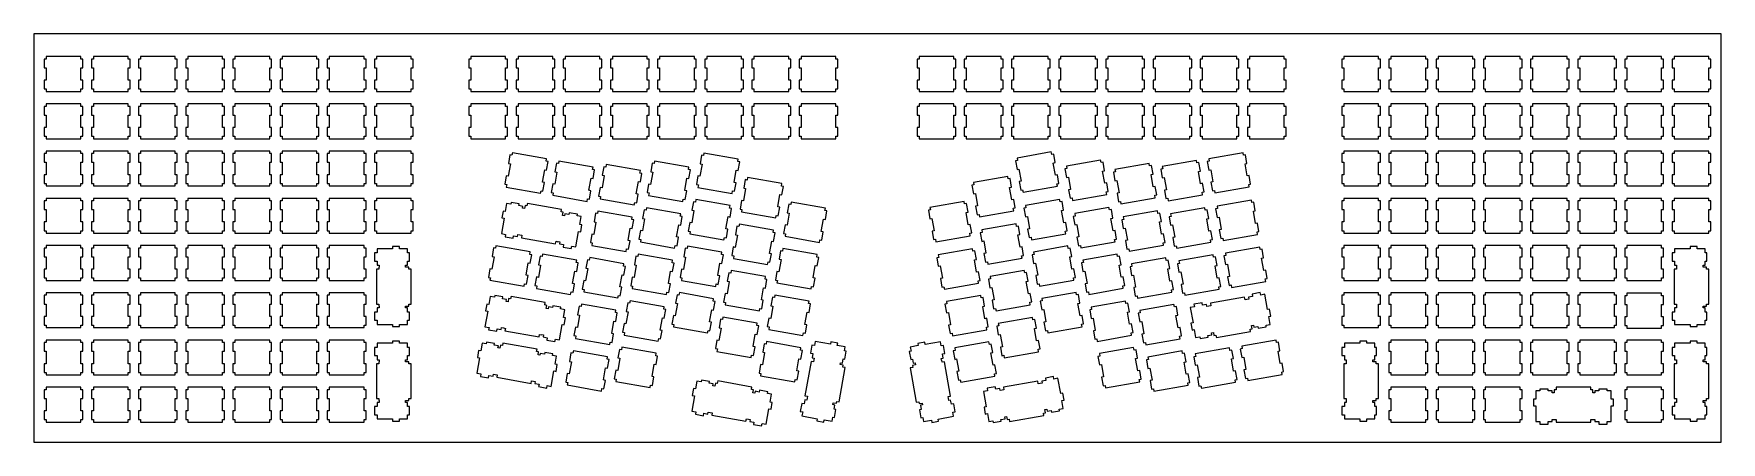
# Model space of a CAD drawing. Header units: millimetres. Extents: x 0 to 680, y 0 to 164.
import ezdxf

# ---------------------------------------------------------------- set-up
doc = ezdxf.new("R2010")
doc.units = ezdxf.units.MM
doc.layers.add('Layer1', color=7, linetype='CONTINUOUS')

msp = doc.modelspace()

# ---------------------------------------------------------------- linework, layer by layer
at = {"layer": 'Layer1'}
for points in [[(0, 0), (679.5, 0), (679.5, 164.25), (0, 164.25), (0, 0)], [(19, 142.07), (19.8, 142.07), (19.8, 145.57), (19, 145.57), (19, 150.57), (19.8, 150.57), (19.8, 154.07), (19, 154.07), (19, 155.07), (5, 155.07), (5, 154.07), (4.2, 154.07), (4.2, 150.57), (5, 150.57), (5, 145.57), (4.2, 145.57), (4.2, 142.07), (5, 142.07), (5, 141.07), (19, 141.07), (19, 142.07)], [(38, 142.07), (38.8, 142.07), (38.8, 145.57), (38, 145.57), (38, 150.57), (38.8, 150.57), (38.8, 154.07), (38, 154.07), (38, 155.07), (24, 155.07), (24, 154.07), (23.2, 154.07), (23.2, 150.57), (24, 150.57), (24, 145.57), (23.2, 145.57), (23.2, 142.07), (24, 142.07), (24, 141.07), (38, 141.07), (38, 142.07)], [(57, 142.07), (57.8, 142.07), (57.8, 145.57), (57, 145.57), (57, 150.57), (57.8, 150.57), (57.8, 154.07), (57, 154.07), (57, 155.07), (43, 155.07), (43, 154.07), (42.2, 154.07), (42.2, 150.57), (43, 150.57), (43, 145.57), (42.2, 145.57), (42.2, 142.07), (43, 142.07), (43, 141.07), (57, 141.07), (57, 142.07)], [(76, 142.07), (76.8, 142.07), (76.8, 145.57), (76, 145.57), (76, 150.57), (76.8, 150.57), (76.8, 154.07), (76, 154.07), (76, 155.07), (62, 155.07), (62, 154.07), (61.2, 154.07), (61.2, 150.57), (62, 150.57), (62, 145.57), (61.2, 145.57), (61.2, 142.07), (62, 142.07), (62, 141.07), (76, 141.07), (76, 142.07)], [(95, 142.07), (95.8, 142.07), (95.8, 145.57), (95, 145.57), (95, 150.57), (95.8, 150.57), (95.8, 154.07), (95, 154.07), (95, 155.07), (81, 155.07), (81, 154.07), (80.2, 154.07), (80.2, 150.57), (81, 150.57), (81, 145.57), (80.2, 145.57), (80.2, 142.07), (81, 142.07), (81, 141.07), (95, 141.07), (95, 142.07)], [(114, 142.07), (114.8, 142.07), (114.8, 145.57), (114, 145.57), (114, 150.57), (114.8, 150.57), (114.8, 154.07), (114, 154.07), (114, 155.07), (100, 155.07), (100, 154.07), (99.2, 154.07), (99.2, 150.57), (100, 150.57), (100, 145.57), (99.2, 145.57), (99.2, 142.07), (100, 142.07), (100, 141.07), (114, 141.07), (114, 142.07)], [(133, 142.07), (133.8, 142.07), (133.8, 145.57), (133, 145.57), (133, 150.57), (133.8, 150.57), (133.8, 154.07), (133, 154.07), (133, 155.07), (119, 155.07), (119, 154.07), (118.2, 154.07), (118.2, 150.57), (119, 150.57), (119, 145.57), (118.2, 145.57), (118.2, 142.07), (119, 142.07), (119, 141.07), (133, 141.07), (133, 142.07)], [(152, 142.07), (152.8, 142.07), (152.8, 145.57), (152, 145.57), (152, 150.57), (152.8, 150.57), (152.8, 154.07), (152, 154.07), (152, 155.07), (138, 155.07), (138, 154.07), (137.2, 154.07), (137.2, 150.57), (138, 150.57), (138, 145.57), (137.2, 145.57), (137.2, 142.07), (138, 142.07), (138, 141.07), (152, 141.07), (152, 142.07)], [(190, 142.07), (190.8, 142.07), (190.8, 145.57), (190, 145.57), (190, 150.57), (190.8, 150.57), (190.8, 154.07), (190, 154.07), (190, 155.07), (176, 155.07), (176, 154.07), (175.2, 154.07), (175.2, 150.57), (176, 150.57), (176, 145.57), (175.2, 145.57), (175.2, 142.07), (176, 142.07), (176, 141.07), (190, 141.07), (190, 142.07)], [(209, 142.07), (209.8, 142.07), (209.8, 145.57), (209, 145.57), (209, 150.57), (209.8, 150.57), (209.8, 154.07), (209, 154.07), (209, 155.07), (195, 155.07), (195, 154.07), (194.2, 154.07), (194.2, 150.57), (195, 150.57), (195, 145.57), (194.2, 145.57), (194.2, 142.07), (195, 142.07), (195, 141.07), (209, 141.07), (209, 142.07)], [(228, 142.07), (228.8, 142.07), (228.8, 145.57), (228, 145.57), (228, 150.57), (228.8, 150.57), (228.8, 154.07), (228, 154.07), (228, 155.07), (214, 155.07), (214, 154.07), (213.2, 154.07), (213.2, 150.57), (214, 150.57), (214, 145.57), (213.2, 145.57), (213.2, 142.07), (214, 142.07), (214, 141.07), (228, 141.07), (228, 142.07)], [(247, 142.07), (247.8, 142.07), (247.8, 145.57), (247, 145.57), (247, 150.57), (247.8, 150.57), (247.8, 154.07), (247, 154.07), (247, 155.07), (233, 155.07), (233, 154.07), (232.2, 154.07), (232.2, 150.57), (233, 150.57), (233, 145.57), (232.2, 145.57), (232.2, 142.07), (233, 142.07), (233, 141.07), (247, 141.07), (247, 142.07)], [(266, 142.07), (266.8, 142.07), (266.8, 145.57), (266, 145.57), (266, 150.57), (266.8, 150.57), (266.8, 154.07), (266, 154.07), (266, 155.07), (252, 155.07), (252, 154.07), (251.2, 154.07), (251.2, 150.57), (252, 150.57), (252, 145.57), (251.2, 145.57), (251.2, 142.07), (252, 142.07), (252, 141.07), (266, 141.07), (266, 142.07)], [(285, 142.07), (285.8, 142.07), (285.8, 145.57), (285, 145.57), (285, 150.57), (285.8, 150.57), (285.8, 154.07), (285, 154.07), (285, 155.07), (271, 155.07), (271, 154.07), (270.2, 154.07), (270.2, 150.57), (271, 150.57), (271, 145.57), (270.2, 145.57), (270.2, 142.07), (271, 142.07), (271, 141.07), (285, 141.07), (285, 142.07)], [(304, 142.07), (304.8, 142.07), (304.8, 145.57), (304, 145.57), (304, 150.57), (304.8, 150.57), (304.8, 154.07), (304, 154.07), (304, 155.07), (290, 155.07), (290, 154.07), (289.2, 154.07), (289.2, 150.57), (290, 150.57), (290, 145.57), (289.2, 145.57), (289.2, 142.07), (290, 142.07), (290, 141.07), (304, 141.07), (304, 142.07)], [(323, 142.07), (323.8, 142.07), (323.8, 145.57), (323, 145.57), (323, 150.57), (323.8, 150.57), (323.8, 154.07), (323, 154.07), (323, 155.07), (309, 155.07), (309, 154.07), (308.2, 154.07), (308.2, 150.57), (309, 150.57), (309, 145.57), (308.2, 145.57), (308.2, 142.07), (309, 142.07), (309, 141.07), (323, 141.07), (323, 142.07)], [(370.5, 142.07), (371.3, 142.07), (371.3, 145.57), (370.5, 145.57), (370.5, 150.57), (371.3, 150.57), (371.3, 154.07), (370.5, 154.07), (370.5, 155.07), (356.5, 155.07), (356.5, 154.07), (355.7, 154.07), (355.7, 150.57), (356.5, 150.57), (356.5, 145.57), (355.7, 145.57), (355.7, 142.07), (356.5, 142.07), (356.5, 141.07), (370.5, 141.07), (370.5, 142.07)], [(389.5, 142.07), (390.3, 142.07), (390.3, 145.57), (389.5, 145.57), (389.5, 150.57), (390.3, 150.57), (390.3, 154.07), (389.5, 154.07), (389.5, 155.07), (375.5, 155.07), (375.5, 154.07), (374.7, 154.07), (374.7, 150.57), (375.5, 150.57), (375.5, 145.57), (374.7, 145.57), (374.7, 142.07), (375.5, 142.07), (375.5, 141.07), (389.5, 141.07), (389.5, 142.07)], [(408.5, 142.07), (409.3, 142.07), (409.3, 145.57), (408.5, 145.57), (408.5, 150.57), (409.3, 150.57), (409.3, 154.07), (408.5, 154.07), (408.5, 155.07), (394.5, 155.07), (394.5, 154.07), (393.7, 154.07), (393.7, 150.57), (394.5, 150.57), (394.5, 145.57), (393.7, 145.57), (393.7, 142.07), (394.5, 142.07), (394.5, 141.07), (408.5, 141.07), (408.5, 142.07)], [(427.5, 142.07), (428.3, 142.07), (428.3, 145.57), (427.5, 145.57), (427.5, 150.57), (428.3, 150.57), (428.3, 154.07), (427.5, 154.07), (427.5, 155.07), (413.5, 155.07), (413.5, 154.07), (412.7, 154.07), (412.7, 150.57), (413.5, 150.57), (413.5, 145.57), (412.7, 145.57), (412.7, 142.07), (413.5, 142.07), (413.5, 141.07), (427.5, 141.07), (427.5, 142.07)], [(446.5, 142.07), (447.3, 142.07), (447.3, 145.57), (446.5, 145.57), (446.5, 150.57), (447.3, 150.57), (447.3, 154.07), (446.5, 154.07), (446.5, 155.07), (432.5, 155.07), (432.5, 154.07), (431.7, 154.07), (431.7, 150.57), (432.5, 150.57), (432.5, 145.57), (431.7, 145.57), (431.7, 142.07), (432.5, 142.07), (432.5, 141.07), (446.5, 141.07), (446.5, 142.07)], [(465.5, 142.07), (466.3, 142.07), (466.3, 145.57), (465.5, 145.57), (465.5, 150.57), (466.3, 150.57), (466.3, 154.07), (465.5, 154.07), (465.5, 155.07), (451.5, 155.07), (451.5, 154.07), (450.7, 154.07), (450.7, 150.57), (451.5, 150.57), (451.5, 145.57), (450.7, 145.57), (450.7, 142.07), (451.5, 142.07), (451.5, 141.07), (465.5, 141.07), (465.5, 142.07)], [(484.5, 142.07), (485.3, 142.07), (485.3, 145.57), (484.5, 145.57), (484.5, 150.57), (485.3, 150.57), (485.3, 154.07), (484.5, 154.07), (484.5, 155.07), (470.5, 155.07), (470.5, 154.07), (469.7, 154.07), (469.7, 150.57), (470.5, 150.57), (470.5, 145.57), (469.7, 145.57), (469.7, 142.07), (470.5, 142.07), (470.5, 141.07), (484.5, 141.07), (484.5, 142.07)], [(503.5, 142.07), (504.3, 142.07), (504.3, 145.57), (503.5, 145.57), (503.5, 150.57), (504.3, 150.57), (504.3, 154.07), (503.5, 154.07), (503.5, 155.07), (489.5, 155.07), (489.5, 154.07), (488.7, 154.07), (488.7, 150.57), (489.5, 150.57), (489.5, 145.57), (488.7, 145.57), (488.7, 142.07), (489.5, 142.07), (489.5, 141.07), (503.5, 141.07), (503.5, 142.07)], [(541.5, 142.07), (542.3, 142.07), (542.3, 145.57), (541.5, 145.57), (541.5, 150.57), (542.3, 150.57), (542.3, 154.07), (541.5, 154.07), (541.5, 155.07), (527.5, 155.07), (527.5, 154.07), (526.7, 154.07), (526.7, 150.57), (527.5, 150.57), (527.5, 145.57), (526.7, 145.57), (526.7, 142.07), (527.5, 142.07), (527.5, 141.07), (541.5, 141.07), (541.5, 142.07)], [(560.5, 142.07), (561.3, 142.07), (561.3, 145.57), (560.5, 145.57), (560.5, 150.57), (561.3, 150.57), (561.3, 154.07), (560.5, 154.07), (560.5, 155.07), (546.5, 155.07), (546.5, 154.07), (545.7, 154.07), (545.7, 150.57), (546.5, 150.57), (546.5, 145.57), (545.7, 145.57), (545.7, 142.07), (546.5, 142.07), (546.5, 141.07), (560.5, 141.07), (560.5, 142.07)], [(579.5, 142.07), (580.3, 142.07), (580.3, 145.57), (579.5, 145.57), (579.5, 150.57), (580.3, 150.57), (580.3, 154.07), (579.5, 154.07), (579.5, 155.07), (565.5, 155.07), (565.5, 154.07), (564.7, 154.07), (564.7, 150.57), (565.5, 150.57), (565.5, 145.57), (564.7, 145.57), (564.7, 142.07), (565.5, 142.07), (565.5, 141.07), (579.5, 141.07), (579.5, 142.07)], [(598.5, 142.07), (599.3, 142.07), (599.3, 145.57), (598.5, 145.57), (598.5, 150.57), (599.3, 150.57), (599.3, 154.07), (598.5, 154.07), (598.5, 155.07), (584.5, 155.07), (584.5, 154.07), (583.7, 154.07), (583.7, 150.57), (584.5, 150.57), (584.5, 145.57), (583.7, 145.57), (583.7, 142.07), (584.5, 142.07), (584.5, 141.07), (598.5, 141.07), (598.5, 142.07)], [(617.5, 142.07), (618.3, 142.07), (618.3, 145.57), (617.5, 145.57), (617.5, 150.57), (618.3, 150.57), (618.3, 154.07), (617.5, 154.07), (617.5, 155.07), (603.5, 155.07), (603.5, 154.07), (602.7, 154.07), (602.7, 150.57), (603.5, 150.57), (603.5, 145.57), (602.7, 145.57), (602.7, 142.07), (603.5, 142.07), (603.5, 141.07), (617.5, 141.07), (617.5, 142.07)], [(636.5, 142.07), (637.3, 142.07), (637.3, 145.57), (636.5, 145.57), (636.5, 150.57), (637.3, 150.57), (637.3, 154.07), (636.5, 154.07), (636.5, 155.07), (622.5, 155.07), (622.5, 154.07), (621.7, 154.07), (621.7, 150.57), (622.5, 150.57), (622.5, 145.57), (621.7, 145.57), (621.7, 142.07), (622.5, 142.07), (622.5, 141.07), (636.5, 141.07), (636.5, 142.07)], [(655.5, 142.07), (656.3, 142.07), (656.3, 145.57), (655.5, 145.57), (655.5, 150.57), (656.3, 150.57), (656.3, 154.07), (655.5, 154.07), (655.5, 155.07), (641.5, 155.07), (641.5, 154.07), (640.7, 154.07), (640.7, 150.57), (641.5, 150.57), (641.5, 145.57), (640.7, 145.57), (640.7, 142.07), (641.5, 142.07), (641.5, 141.07), (655.5, 141.07), (655.5, 142.07)], [(674.5, 142.07), (675.3, 142.07), (675.3, 145.57), (674.5, 145.57), (674.5, 150.57), (675.3, 150.57), (675.3, 154.07), (674.5, 154.07), (674.5, 155.07), (660.5, 155.07), (660.5, 154.07), (659.7, 154.07), (659.7, 150.57), (660.5, 150.57), (660.5, 145.57), (659.7, 145.57), (659.7, 142.07), (660.5, 142.07), (660.5, 141.07), (674.5, 141.07), (674.5, 142.07)], [(19, 123.07), (19.8, 123.07), (19.8, 126.57), (19, 126.57), (19, 131.57), (19.8, 131.57), (19.8, 135.07), (19, 135.07), (19, 136.07), (5, 136.07), (5, 135.07), (4.2, 135.07), (4.2, 131.57), (5, 131.57), (5, 126.57), (4.2, 126.57), (4.2, 123.07), (5, 123.07), (5, 122.07), (19, 122.07), (19, 123.07)], [(38, 123.07), (38.8, 123.07), (38.8, 126.57), (38, 126.57), (38, 131.57), (38.8, 131.57), (38.8, 135.07), (38, 135.07), (38, 136.07), (24, 136.07), (24, 135.07), (23.2, 135.07), (23.2, 131.57), (24, 131.57), (24, 126.57), (23.2, 126.57), (23.2, 123.07), (24, 123.07), (24, 122.07), (38, 122.07), (38, 123.07)], [(57, 123.07), (57.8, 123.07), (57.8, 126.57), (57, 126.57), (57, 131.57), (57.8, 131.57), (57.8, 135.07), (57, 135.07), (57, 136.07), (43, 136.07), (43, 135.07), (42.2, 135.07), (42.2, 131.57), (43, 131.57), (43, 126.57), (42.2, 126.57), (42.2, 123.07), (43, 123.07), (43, 122.07), (57, 122.07), (57, 123.07)], [(76, 123.07), (76.8, 123.07), (76.8, 126.57), (76, 126.57), (76, 131.57), (76.8, 131.57), (76.8, 135.07), (76, 135.07), (76, 136.07), (62, 136.07), (62, 135.07), (61.2, 135.07), (61.2, 131.57), (62, 131.57), (62, 126.57), (61.2, 126.57), (61.2, 123.07), (62, 123.07), (62, 122.07), (76, 122.07), (76, 123.07)], [(95, 123.07), (95.8, 123.07), (95.8, 126.57), (95, 126.57), (95, 131.57), (95.8, 131.57), (95.8, 135.07), (95, 135.07), (95, 136.07), (81, 136.07), (81, 135.07), (80.2, 135.07), (80.2, 131.57), (81, 131.57), (81, 126.57), (80.2, 126.57), (80.2, 123.07), (81, 123.07), (81, 122.07), (95, 122.07), (95, 123.07)], [(114, 123.07), (114.8, 123.07), (114.8, 126.57), (114, 126.57), (114, 131.57), (114.8, 131.57), (114.8, 135.07), (114, 135.07), (114, 136.07), (100, 136.07), (100, 135.07), (99.2, 135.07), (99.2, 131.57), (100, 131.57), (100, 126.57), (99.2, 126.57), (99.2, 123.07), (100, 123.07), (100, 122.07), (114, 122.07), (114, 123.07)], [(133, 123.07), (133.8, 123.07), (133.8, 126.57), (133, 126.57), (133, 131.57), (133.8, 131.57), (133.8, 135.07), (133, 135.07), (133, 136.07), (119, 136.07), (119, 135.07), (118.2, 135.07), (118.2, 131.57), (119, 131.57), (119, 126.57), (118.2, 126.57), (118.2, 123.07), (119, 123.07), (119, 122.07), (133, 122.07), (133, 123.07)], [(152, 123.07), (152.8, 123.07), (152.8, 126.57), (152, 126.57), (152, 131.57), (152.8, 131.57), (152.8, 135.07), (152, 135.07), (152, 136.07), (138, 136.07), (138, 135.07), (137.2, 135.07), (137.2, 131.57), (138, 131.57), (138, 126.57), (137.2, 126.57), (137.2, 123.07), (138, 123.07), (138, 122.07), (152, 122.07), (152, 123.07)], [(190, 123.07), (190.8, 123.07), (190.8, 126.57), (190, 126.57), (190, 131.57), (190.8, 131.57), (190.8, 135.07), (190, 135.07), (190, 136.07), (176, 136.07), (176, 135.07), (175.2, 135.07), (175.2, 131.57), (176, 131.57), (176, 126.57), (175.2, 126.57), (175.2, 123.07), (176, 123.07), (176, 122.07), (190, 122.07), (190, 123.07)], [(209, 123.07), (209.8, 123.07), (209.8, 126.57), (209, 126.57), (209, 131.57), (209.8, 131.57), (209.8, 135.07), (209, 135.07), (209, 136.07), (195, 136.07), (195, 135.07), (194.2, 135.07), (194.2, 131.57), (195, 131.57), (195, 126.57), (194.2, 126.57), (194.2, 123.07), (195, 123.07), (195, 122.07), (209, 122.07), (209, 123.07)], [(228, 123.07), (228.8, 123.07), (228.8, 126.57), (228, 126.57), (228, 131.57), (228.8, 131.57), (228.8, 135.07), (228, 135.07), (228, 136.07), (214, 136.07), (214, 135.07), (213.2, 135.07), (213.2, 131.57), (214, 131.57), (214, 126.57), (213.2, 126.57), (213.2, 123.07), (214, 123.07), (214, 122.07), (228, 122.07), (228, 123.07)], [(247, 123.07), (247.8, 123.07), (247.8, 126.57), (247, 126.57), (247, 131.57), (247.8, 131.57), (247.8, 135.07), (247, 135.07), (247, 136.07), (233, 136.07), (233, 135.07), (232.2, 135.07), (232.2, 131.57), (233, 131.57), (233, 126.57), (232.2, 126.57), (232.2, 123.07), (233, 123.07), (233, 122.07), (247, 122.07), (247, 123.07)], [(266, 123.07), (266.8, 123.07), (266.8, 126.57), (266, 126.57), (266, 131.57), (266.8, 131.57), (266.8, 135.07), (266, 135.07), (266, 136.07), (252, 136.07), (252, 135.07), (251.2, 135.07), (251.2, 131.57), (252, 131.57), (252, 126.57), (251.2, 126.57), (251.2, 123.07), (252, 123.07), (252, 122.07), (266, 122.07), (266, 123.07)], [(285, 123.07), (285.8, 123.07), (285.8, 126.57), (285, 126.57), (285, 131.57), (285.8, 131.57), (285.8, 135.07), (285, 135.07), (285, 136.07), (271, 136.07), (271, 135.07), (270.2, 135.07), (270.2, 131.57), (271, 131.57), (271, 126.57), (270.2, 126.57), (270.2, 123.07), (271, 123.07), (271, 122.07), (285, 122.07), (285, 123.07)], [(304, 123.07), (304.8, 123.07), (304.8, 126.57), (304, 126.57), (304, 131.57), (304.8, 131.57), (304.8, 135.07), (304, 135.07), (304, 136.07), (290, 136.07), (290, 135.07), (289.2, 135.07), (289.2, 131.57), (290, 131.57), (290, 126.57), (289.2, 126.57), (289.2, 123.07), (290, 123.07), (290, 122.07), (304, 122.07), (304, 123.07)], [(323, 123.07), (323.8, 123.07), (323.8, 126.57), (323, 126.57), (323, 131.57), (323.8, 131.57), (323.8, 135.07), (323, 135.07), (323, 136.07), (309, 136.07), (309, 135.07), (308.2, 135.07), (308.2, 131.57), (309, 131.57), (309, 126.57), (308.2, 126.57), (308.2, 123.07), (309, 123.07), (309, 122.07), (323, 122.07), (323, 123.07)], [(370.5, 123.07), (371.3, 123.07), (371.3, 126.57), (370.5, 126.57), (370.5, 131.57), (371.3, 131.57), (371.3, 135.07), (370.5, 135.07), (370.5, 136.07), (356.5, 136.07), (356.5, 135.07), (355.7, 135.07), (355.7, 131.57), (356.5, 131.57), (356.5, 126.57), (355.7, 126.57), (355.7, 123.07), (356.5, 123.07), (356.5, 122.07), (370.5, 122.07), (370.5, 123.07)], [(389.5, 123.07), (390.3, 123.07), (390.3, 126.57), (389.5, 126.57), (389.5, 131.57), (390.3, 131.57), (390.3, 135.07), (389.5, 135.07), (389.5, 136.07), (375.5, 136.07), (375.5, 135.07), (374.7, 135.07), (374.7, 131.57), (375.5, 131.57), (375.5, 126.57), (374.7, 126.57), (374.7, 123.07), (375.5, 123.07), (375.5, 122.07), (389.5, 122.07), (389.5, 123.07)], [(408.5, 123.07), (409.3, 123.07), (409.3, 126.57), (408.5, 126.57), (408.5, 131.57), (409.3, 131.57), (409.3, 135.07), (408.5, 135.07), (408.5, 136.07), (394.5, 136.07), (394.5, 135.07), (393.7, 135.07), (393.7, 131.57), (394.5, 131.57), (394.5, 126.57), (393.7, 126.57), (393.7, 123.07), (394.5, 123.07), (394.5, 122.07), (408.5, 122.07), (408.5, 123.07)], [(427.5, 123.07), (428.3, 123.07), (428.3, 126.57), (427.5, 126.57), (427.5, 131.57), (428.3, 131.57), (428.3, 135.07), (427.5, 135.07), (427.5, 136.07), (413.5, 136.07), (413.5, 135.07), (412.7, 135.07), (412.7, 131.57), (413.5, 131.57), (413.5, 126.57), (412.7, 126.57), (412.7, 123.07), (413.5, 123.07), (413.5, 122.07), (427.5, 122.07), (427.5, 123.07)], [(446.5, 123.07), (447.3, 123.07), (447.3, 126.57), (446.5, 126.57), (446.5, 131.57), (447.3, 131.57), (447.3, 135.07), (446.5, 135.07), (446.5, 136.07), (432.5, 136.07), (432.5, 135.07), (431.7, 135.07), (431.7, 131.57), (432.5, 131.57), (432.5, 126.57), (431.7, 126.57), (431.7, 123.07), (432.5, 123.07), (432.5, 122.07), (446.5, 122.07), (446.5, 123.07)], [(465.5, 123.07), (466.3, 123.07), (466.3, 126.57), (465.5, 126.57), (465.5, 131.57), (466.3, 131.57), (466.3, 135.07), (465.5, 135.07), (465.5, 136.07), (451.5, 136.07), (451.5, 135.07), (450.7, 135.07), (450.7, 131.57), (451.5, 131.57), (451.5, 126.57), (450.7, 126.57), (450.7, 123.07), (451.5, 123.07), (451.5, 122.07), (465.5, 122.07), (465.5, 123.07)], [(484.5, 123.07), (485.3, 123.07), (485.3, 126.57), (484.5, 126.57), (484.5, 131.57), (485.3, 131.57), (485.3, 135.07), (484.5, 135.07), (484.5, 136.07), (470.5, 136.07), (470.5, 135.07), (469.7, 135.07), (469.7, 131.57), (470.5, 131.57), (470.5, 126.57), (469.7, 126.57), (469.7, 123.07), (470.5, 123.07), (470.5, 122.07), (484.5, 122.07), (484.5, 123.07)], [(503.5, 123.07), (504.3, 123.07), (504.3, 126.57), (503.5, 126.57), (503.5, 131.57), (504.3, 131.57), (504.3, 135.07), (503.5, 135.07), (503.5, 136.07), (489.5, 136.07), (489.5, 135.07), (488.7, 135.07), (488.7, 131.57), (489.5, 131.57), (489.5, 126.57), (488.7, 126.57), (488.7, 123.07), (489.5, 123.07), (489.5, 122.07), (503.5, 122.07), (503.5, 123.07)], [(541.5, 123.07), (542.3, 123.07), (542.3, 126.57), (541.5, 126.57), (541.5, 131.57), (542.3, 131.57), (542.3, 135.07), (541.5, 135.07), (541.5, 136.07), (527.5, 136.07), (527.5, 135.07), (526.7, 135.07), (526.7, 131.57), (527.5, 131.57), (527.5, 126.57), (526.7, 126.57), (526.7, 123.07), (527.5, 123.07), (527.5, 122.07), (541.5, 122.07), (541.5, 123.07)], [(560.5, 123.07), (561.3, 123.07), (561.3, 126.57), (560.5, 126.57), (560.5, 131.57), (561.3, 131.57), (561.3, 135.07), (560.5, 135.07), (560.5, 136.07), (546.5, 136.07), (546.5, 135.07), (545.7, 135.07), (545.7, 131.57), (546.5, 131.57), (546.5, 126.57), (545.7, 126.57), (545.7, 123.07), (546.5, 123.07), (546.5, 122.07), (560.5, 122.07), (560.5, 123.07)], [(579.5, 123.07), (580.3, 123.07), (580.3, 126.57), (579.5, 126.57), (579.5, 131.57), (580.3, 131.57), (580.3, 135.07), (579.5, 135.07), (579.5, 136.07), (565.5, 136.07), (565.5, 135.07), (564.7, 135.07), (564.7, 131.57), (565.5, 131.57), (565.5, 126.57), (564.7, 126.57), (564.7, 123.07), (565.5, 123.07), (565.5, 122.07), (579.5, 122.07), (579.5, 123.07)], [(598.5, 123.07), (599.3, 123.07), (599.3, 126.57), (598.5, 126.57), (598.5, 131.57), (599.3, 131.57), (599.3, 135.07), (598.5, 135.07), (598.5, 136.07), (584.5, 136.07), (584.5, 135.07), (583.7, 135.07), (583.7, 131.57), (584.5, 131.57), (584.5, 126.57), (583.7, 126.57), (583.7, 123.07), (584.5, 123.07), (584.5, 122.07), (598.5, 122.07), (598.5, 123.07)], [(617.5, 123.07), (618.3, 123.07), (618.3, 126.57), (617.5, 126.57), (617.5, 131.57), (618.3, 131.57), (618.3, 135.07), (617.5, 135.07), (617.5, 136.07), (603.5, 136.07), (603.5, 135.07), (602.7, 135.07), (602.7, 131.57), (603.5, 131.57), (603.5, 126.57), (602.7, 126.57), (602.7, 123.07), (603.5, 123.07), (603.5, 122.07), (617.5, 122.07), (617.5, 123.07)], [(636.5, 123.07), (637.3, 123.07), (637.3, 126.57), (636.5, 126.57), (636.5, 131.57), (637.3, 131.57), (637.3, 135.07), (636.5, 135.07), (636.5, 136.07), (622.5, 136.07), (622.5, 135.07), (621.7, 135.07), (621.7, 131.57), (622.5, 131.57), (622.5, 126.57), (621.7, 126.57), (621.7, 123.07), (622.5, 123.07), (622.5, 122.07), (636.5, 122.07), (636.5, 123.07)], [(655.5, 123.07), (656.3, 123.07), (656.3, 126.57), (655.5, 126.57), (655.5, 131.57), (656.3, 131.57), (656.3, 135.07), (655.5, 135.07), (655.5, 136.07), (641.5, 136.07), (641.5, 135.07), (640.7, 135.07), (640.7, 131.57), (641.5, 131.57), (641.5, 126.57), (640.7, 126.57), (640.7, 123.07), (641.5, 123.07), (641.5, 122.07), (655.5, 122.07), (655.5, 123.07)], [(674.5, 123.07), (675.3, 123.07), (675.3, 126.57), (674.5, 126.57), (674.5, 131.57), (675.3, 131.57), (675.3, 135.07), (674.5, 135.07), (674.5, 136.07), (660.5, 136.07), (660.5, 135.07), (659.7, 135.07), (659.7, 131.57), (660.5, 131.57), (660.5, 126.57), (659.7, 126.57), (659.7, 123.07), (660.5, 123.07), (660.5, 122.07), (674.5, 122.07), (674.5, 123.07)], [(19, 104.07), (19.8, 104.07), (19.8, 107.57), (19, 107.57), (19, 112.57), (19.8, 112.57), (19.8, 116.07), (19, 116.07), (19, 117.07), (5, 117.07), (5, 116.07), (4.2, 116.07), (4.2, 112.57), (5, 112.57), (5, 107.57), (4.2, 107.57), (4.2, 104.07), (5, 104.07), (5, 103.07), (19, 103.07), (19, 104.07)], [(38, 104.07), (38.8, 104.07), (38.8, 107.57), (38, 107.57), (38, 112.57), (38.8, 112.57), (38.8, 116.07), (38, 116.07), (38, 117.07), (24, 117.07), (24, 116.07), (23.2, 116.07), (23.2, 112.57), (24, 112.57), (24, 107.57), (23.2, 107.57), (23.2, 104.07), (24, 104.07), (24, 103.07), (38, 103.07), (38, 104.07)], [(57, 104.07), (57.8, 104.07), (57.8, 107.57), (57, 107.57), (57, 112.57), (57.8, 112.57), (57.8, 116.07), (57, 116.07), (57, 117.07), (43, 117.07), (43, 116.07), (42.2, 116.07), (42.2, 112.57), (43, 112.57), (43, 107.57), (42.2, 107.57), (42.2, 104.07), (43, 104.07), (43, 103.07), (57, 103.07), (57, 104.07)], [(76, 104.07), (76.8, 104.07), (76.8, 107.57), (76, 107.57), (76, 112.57), (76.8, 112.57), (76.8, 116.07), (76, 116.07), (76, 117.07), (62, 117.07), (62, 116.07), (61.2, 116.07), (61.2, 112.57), (62, 112.57), (62, 107.57), (61.2, 107.57), (61.2, 104.07), (62, 104.07), (62, 103.07), (76, 103.07), (76, 104.07)], [(95, 104.07), (95.8, 104.07), (95.8, 107.57), (95, 107.57), (95, 112.57), (95.8, 112.57), (95.8, 116.07), (95, 116.07), (95, 117.07), (81, 117.07), (81, 116.07), (80.2, 116.07), (80.2, 112.57), (81, 112.57), (81, 107.57), (80.2, 107.57), (80.2, 104.07), (81, 104.07), (81, 103.07), (95, 103.07), (95, 104.07)], [(114, 104.07), (114.8, 104.07), (114.8, 107.57), (114, 107.57), (114, 112.57), (114.8, 112.57), (114.8, 116.07), (114, 116.07), (114, 117.07), (100, 117.07), (100, 116.07), (99.2, 116.07), (99.2, 112.57), (100, 112.57), (100, 107.57), (99.2, 107.57), (99.2, 104.07), (100, 104.07), (100, 103.07), (114, 103.07), (114, 104.07)], [(133, 104.07), (133.8, 104.07), (133.8, 107.57), (133, 107.57), (133, 112.57), (133.8, 112.57), (133.8, 116.07), (133, 116.07), (133, 117.07), (119, 117.07), (119, 116.07), (118.2, 116.07), (118.2, 112.57), (119, 112.57), (119, 107.57), (118.2, 107.57), (118.2, 104.07), (119, 104.07), (119, 103.07), (133, 103.07), (133, 104.07)], [(152, 104.07), (152.8, 104.07), (152.8, 107.57), (152, 107.57), (152, 112.57), (152.8, 112.57), (152.8, 116.07), (152, 116.07), (152, 117.07), (138, 117.07), (138, 116.07), (137.2, 116.07), (137.2, 112.57), (138, 112.57), (138, 107.57), (137.2, 107.57), (137.2, 104.07), (138, 104.07), (138, 103.07), (152, 103.07), (152, 104.07)], [(204.2536, 101.1478), (205.0414, 101.0089), (205.6492, 104.4557), (204.8613, 104.5947), (205.7296, 109.5187), (206.5174, 109.3798), (207.1252, 112.8266), (206.3373, 112.9655), (206.511, 113.9503), (192.7237, 116.3814), (192.55, 115.3966), (191.7622, 115.5355), (191.1544, 112.0887), (191.9423, 111.9498), (191.074, 107.0257), (190.2862, 107.1646), (189.6784, 103.7178), (190.4662, 103.5789), (190.2926, 102.5941), (204.0799, 100.163), (204.2536, 101.1478)], [(281.4085, 101.0485), (282.1963, 100.9096), (282.8041, 104.3564), (282.0162, 104.4953), (282.8845, 109.4194), (283.6723, 109.2805), (284.2801, 112.7273), (283.4922, 112.8662), (283.6659, 113.851), (269.8786, 116.2821), (269.7049, 115.2973), (268.9171, 115.4362), (268.3093, 111.9894), (269.0972, 111.8504), (268.2289, 106.9264), (267.4411, 107.0653), (266.8333, 103.6185), (267.6212, 103.4796), (267.4475, 102.4948), (281.2348, 100.0637), (281.4085, 101.0485)], [(411.9903, 103.9153), (412.7782, 104.0542), (412.1704, 107.5011), (411.3826, 107.3622), (410.5143, 112.2862), (411.3022, 112.4251), (410.6944, 115.8719), (409.9066, 115.733), (409.7329, 116.7178), (395.9456, 114.2868), (396.1192, 113.3019), (395.3314, 113.163), (395.9392, 109.7162), (396.727, 109.8551), (397.5953, 104.9311), (396.8074, 104.7922), (397.4152, 101.3453), (398.203, 101.4843), (398.3767, 100.4994), (412.164, 102.9305), (411.9903, 103.9153)], [(489.2112, 103.6404), (489.9991, 103.7793), (489.3913, 107.2262), (488.6035, 107.0872), (487.7352, 112.0113), (488.5231, 112.1502), (487.9153, 115.597), (487.1274, 115.4581), (486.9538, 116.4429), (473.1665, 114.0118), (473.3401, 113.027), (472.5523, 112.8881), (473.1601, 109.4413), (473.9479, 109.5802), (474.8161, 104.6562), (474.0283, 104.5173), (474.6361, 101.0704), (475.4239, 101.2093), (475.5976, 100.2245), (489.3849, 102.6556), (489.2112, 103.6404)], [(541.5, 104.07), (542.3, 104.07), (542.3, 107.57), (541.5, 107.57), (541.5, 112.57), (542.3, 112.57), (542.3, 116.07), (541.5, 116.07), (541.5, 117.07), (527.5, 117.07), (527.5, 116.07), (526.7, 116.07), (526.7, 112.57), (527.5, 112.57), (527.5, 107.57), (526.7, 107.57), (526.7, 104.07), (527.5, 104.07), (527.5, 103.07), (541.5, 103.07), (541.5, 104.07)], [(560.5, 104.07), (561.3, 104.07), (561.3, 107.57), (560.5, 107.57), (560.5, 112.57), (561.3, 112.57), (561.3, 116.07), (560.5, 116.07), (560.5, 117.07), (546.5, 117.07), (546.5, 116.07), (545.7, 116.07), (545.7, 112.57), (546.5, 112.57), (546.5, 107.57), (545.7, 107.57), (545.7, 104.07), (546.5, 104.07), (546.5, 103.07), (560.5, 103.07), (560.5, 104.07)], [(579.5, 104.07), (580.3, 104.07), (580.3, 107.57), (579.5, 107.57), (579.5, 112.57), (580.3, 112.57), (580.3, 116.07), (579.5, 116.07), (579.5, 117.07), (565.5, 117.07), (565.5, 116.07), (564.7, 116.07), (564.7, 112.57), (565.5, 112.57), (565.5, 107.57), (564.7, 107.57), (564.7, 104.07), (565.5, 104.07), (565.5, 103.07), (579.5, 103.07), (579.5, 104.07)], [(598.5, 104.07), (599.3, 104.07), (599.3, 107.57), (598.5, 107.57), (598.5, 112.57), (599.3, 112.57), (599.3, 116.07), (598.5, 116.07), (598.5, 117.07), (584.5, 117.07), (584.5, 116.07), (583.7, 116.07), (583.7, 112.57), (584.5, 112.57), (584.5, 107.57), (583.7, 107.57), (583.7, 104.07), (584.5, 104.07), (584.5, 103.07), (598.5, 103.07), (598.5, 104.07)], [(617.5, 104.07), (618.3, 104.07), (618.3, 107.57), (617.5, 107.57), (617.5, 112.57), (618.3, 112.57), (618.3, 116.07), (617.5, 116.07), (617.5, 117.07), (603.5, 117.07), (603.5, 116.07), (602.7, 116.07), (602.7, 112.57), (603.5, 112.57), (603.5, 107.57), (602.7, 107.57), (602.7, 104.07), (603.5, 104.07), (603.5, 103.07), (617.5, 103.07), (617.5, 104.07)], [(636.5, 104.07), (637.3, 104.07), (637.3, 107.57), (636.5, 107.57), (636.5, 112.57), (637.3, 112.57), (637.3, 116.07), (636.5, 116.07), (636.5, 117.07), (622.5, 117.07), (622.5, 116.07), (621.7, 116.07), (621.7, 112.57), (622.5, 112.57), (622.5, 107.57), (621.7, 107.57), (621.7, 104.07), (622.5, 104.07), (622.5, 103.07), (636.5, 103.07), (636.5, 104.07)], [(655.5, 104.07), (656.3, 104.07), (656.3, 107.57), (655.5, 107.57), (655.5, 112.57), (656.3, 112.57), (656.3, 116.07), (655.5, 116.07), (655.5, 117.07), (641.5, 117.07), (641.5, 116.07), (640.7, 116.07), (640.7, 112.57), (641.5, 112.57), (641.5, 107.57), (640.7, 107.57), (640.7, 104.07), (641.5, 104.07), (641.5, 103.07), (655.5, 103.07), (655.5, 104.07)], [(674.5, 104.07), (675.3, 104.07), (675.3, 107.57), (674.5, 107.57), (674.5, 112.57), (675.3, 112.57), (675.3, 116.07), (674.5, 116.07), (674.5, 117.07), (660.5, 117.07), (660.5, 116.07), (659.7, 116.07), (659.7, 112.57), (660.5, 112.57), (660.5, 107.57), (659.7, 107.57), (659.7, 104.07), (660.5, 104.07), (660.5, 103.07), (674.5, 103.07), (674.5, 104.07)], [(222.9649, 97.8485), (223.7527, 97.7096), (224.3605, 101.1564), (223.5727, 101.2953), (224.4409, 106.2194), (225.2288, 106.0805), (225.8365, 109.5273), (225.0487, 109.6662), (225.2223, 110.651), (211.435, 113.0821), (211.2614, 112.0973), (210.4735, 112.2362), (209.8658, 108.7894), (210.6536, 108.6504), (209.7854, 103.7264), (208.9975, 103.8653), (208.3897, 100.4185), (209.1776, 100.2796), (209.0039, 99.2948), (222.7913, 96.8637), (222.9649, 97.8485)], [(242.0062, 96.4203), (242.794, 96.2814), (243.4018, 99.7282), (242.6139, 99.8672), (243.4822, 104.7912), (244.27, 104.6523), (244.8778, 108.0991), (244.09, 108.238), (244.2636, 109.2228), (230.4763, 111.6539), (230.3026, 110.6691), (229.5148, 110.808), (228.907, 107.3612), (229.6949, 107.2223), (228.8266, 102.2982), (228.0388, 102.4371), (227.431, 98.9903), (228.2189, 98.8514), (228.0452, 97.8666), (241.8325, 95.4355), (242.0062, 96.4203)], [(261.5424, 97.7988), (262.3302, 97.6599), (262.938, 101.1068), (262.1501, 101.2457), (263.0184, 106.1697), (263.8062, 106.0308), (264.414, 109.4776), (263.6261, 109.6165), (263.7998, 110.6013), (250.0125, 113.0324), (249.8388, 112.0476), (249.051, 112.1865), (248.4432, 108.7397), (249.2311, 108.6008), (248.3628, 103.6768), (247.575, 103.8157), (246.9672, 100.3688), (247.755, 100.2299), (247.5814, 99.2451), (261.3687, 96.814), (261.5424, 97.7988)], [(431.8564, 100.6657), (432.6443, 100.8046), (432.0365, 104.2514), (431.2487, 104.1125), (430.3804, 109.0365), (431.1683, 109.1755), (430.5605, 112.6223), (429.7727, 112.4834), (429.599, 113.4682), (415.8117, 111.0371), (415.9854, 110.0523), (415.1975, 109.9134), (415.8053, 106.4665), (416.5931, 106.6055), (417.4614, 101.6814), (416.6735, 101.5425), (417.2813, 98.0957), (418.0691, 98.2346), (418.2428, 97.2498), (432.0301, 99.6809), (431.8564, 100.6657)], [(451.3926, 99.2871), (452.1805, 99.4261), (451.5727, 102.8729), (450.7848, 102.734), (449.9166, 107.658), (450.7044, 107.7969), (450.0967, 111.2438), (449.3088, 111.1048), (449.1352, 112.0896), (435.3479, 109.6586), (435.5215, 108.6738), (434.7337, 108.5348), (435.3414, 105.088), (436.1293, 105.2269), (436.9975, 100.3029), (436.2097, 100.164), (436.8175, 96.7172), (437.6053, 96.8561), (437.779, 95.8713), (451.5663, 98.3023), (451.3926, 99.2871)], [(470.4669, 100.5282), (471.2547, 100.6671), (470.647, 104.114), (469.8591, 103.975), (468.9909, 108.8991), (469.7787, 109.038), (469.171, 112.4848), (468.3831, 112.3459), (468.2095, 113.3307), (454.4222, 110.8996), (454.5958, 109.9148), (453.808, 109.7759), (454.4157, 106.3291), (455.2036, 106.468), (456.0718, 101.544), (455.284, 101.405), (455.8917, 97.9582), (456.6796, 98.0971), (456.8532, 97.1123), (470.6405, 99.5434), (470.4669, 100.5282)], [(298.965, 91.2002), (299.7529, 91.0613), (300.3607, 94.5081), (299.5728, 94.647), (300.4411, 99.5711), (301.2289, 99.4322), (301.8367, 102.879), (301.0488, 103.0179), (301.2225, 104.0027), (287.4352, 106.4338), (287.2615, 105.449), (286.4737, 105.5879), (285.8659, 102.1411), (286.6538, 102.0022), (285.7855, 97.0781), (284.9977, 97.217), (284.3899, 93.7702), (285.1777, 93.6313), (285.0041, 92.6465), (298.7914, 90.2154), (298.965, 91.2002)], [(394.4337, 94.067), (395.2216, 94.206), (394.6138, 97.6528), (393.826, 97.5139), (392.9577, 102.4379), (393.7456, 102.5768), (393.1378, 106.0237), (392.35, 105.8847), (392.1763, 106.8695), (378.389, 104.4385), (378.5627, 103.4537), (377.7748, 103.3147), (378.3826, 99.8679), (379.1704, 100.0068), (380.0387, 95.0828), (379.2508, 94.9439), (379.8586, 91.497), (380.6464, 91.636), (380.8201, 90.6512), (394.6074, 93.0822), (394.4337, 94.067)], [(19, 85.07), (19.8, 85.07), (19.8, 88.57), (19, 88.57), (19, 93.57), (19.8, 93.57), (19.8, 97.07), (19, 97.07), (19, 98.07), (5, 98.07), (5, 97.07), (4.2, 97.07), (4.2, 93.57), (5, 93.57), (5, 88.57), (4.2, 88.57), (4.2, 85.07), (5, 85.07), (5, 84.07), (19, 84.07), (19, 85.07)], [(38, 85.07), (38.8, 85.07), (38.8, 88.57), (38, 88.57), (38, 93.57), (38.8, 93.57), (38.8, 97.07), (38, 97.07), (38, 98.07), (24, 98.07), (24, 97.07), (23.2, 97.07), (23.2, 93.57), (24, 93.57), (24, 88.57), (23.2, 88.57), (23.2, 85.07), (24, 85.07), (24, 84.07), (38, 84.07), (38, 85.07)], [(57, 85.07), (57.8, 85.07), (57.8, 88.57), (57, 88.57), (57, 93.57), (57.8, 93.57), (57.8, 97.07), (57, 97.07), (57, 98.07), (43, 98.07), (43, 97.07), (42.2, 97.07), (42.2, 93.57), (43, 93.57), (43, 88.57), (42.2, 88.57), (42.2, 85.07), (43, 85.07), (43, 84.07), (57, 84.07), (57, 85.07)], [(76, 85.07), (76.8, 85.07), (76.8, 88.57), (76, 88.57), (76, 93.57), (76.8, 93.57), (76.8, 97.07), (76, 97.07), (76, 98.07), (62, 98.07), (62, 97.07), (61.2, 97.07), (61.2, 93.57), (62, 93.57), (62, 88.57), (61.2, 88.57), (61.2, 85.07), (62, 85.07), (62, 84.07), (76, 84.07), (76, 85.07)], [(95, 85.07), (95.8, 85.07), (95.8, 88.57), (95, 88.57), (95, 93.57), (95.8, 93.57), (95.8, 97.07), (95, 97.07), (95, 98.07), (81, 98.07), (81, 97.07), (80.2, 97.07), (80.2, 93.57), (81, 93.57), (81, 88.57), (80.2, 88.57), (80.2, 85.07), (81, 85.07), (81, 84.07), (95, 84.07), (95, 85.07)], [(114, 85.07), (114.8, 85.07), (114.8, 88.57), (114, 88.57), (114, 93.57), (114.8, 93.57), (114.8, 97.07), (114, 97.07), (114, 98.07), (100, 98.07), (100, 97.07), (99.2, 97.07), (99.2, 93.57), (100, 93.57), (100, 88.57), (99.2, 88.57), (99.2, 85.07), (100, 85.07), (100, 84.07), (114, 84.07), (114, 85.07)], [(133, 85.07), (133.8, 85.07), (133.8, 88.57), (133, 88.57), (133, 93.57), (133.8, 93.57), (133.8, 97.07), (133, 97.07), (133, 98.07), (119, 98.07), (119, 97.07), (118.2, 97.07), (118.2, 93.57), (119, 93.57), (119, 88.57), (118.2, 88.57), (118.2, 85.07), (119, 85.07), (119, 84.07), (133, 84.07), (133, 85.07)], [(152, 85.07), (152.8, 85.07), (152.8, 88.57), (152, 88.57), (152, 93.57), (152.8, 93.57), (152.8, 97.07), (152, 97.07), (152, 98.07), (138, 98.07), (138, 97.07), (137.2, 97.07), (137.2, 93.57), (138, 93.57), (138, 88.57), (137.2, 88.57), (137.2, 85.07), (138, 85.07), (138, 84.07), (152, 84.07), (152, 85.07)], [(193.1883, 83.0239), (194.8378, 82.7331), (194.9767, 83.5209), (195.74, 83.3864), (195.7348, 83.3568), (196.5226, 83.2179), (196.349, 82.2331), (210.1363, 79.802), (210.3099, 80.7868), (211.0978, 80.6479), (211.103, 80.6774), (211.8662, 80.5429), (211.7273, 79.755), (213.3768, 79.4642), (213.2046, 78.4872), (216.4544, 77.9142), (216.6267, 78.8911), (218.2762, 78.6003), (219.365, 84.775), (220.2267, 84.6231), (220.7129, 87.3805), (219.8512, 87.5325), (220.4121, 90.7134), (218.7626, 91.0043), (218.8855, 91.7015), (215.6356, 92.2745), (215.5127, 91.5773), (213.8631, 91.8682), (213.7242, 91.0803), (212.961, 91.2149), (213.1815, 92.4656), (212.3937, 92.6045), (212.5673, 93.5893), (198.78, 96.0204), (198.6064, 95.0356), (197.8185, 95.1745), (197.598, 93.9238), (196.8348, 94.0584), (196.9737, 94.8462), (195.3241, 95.1371), (195.4471, 95.8343), (192.1972, 96.4074), (192.0743, 95.7101), (190.4247, 96.001), (189.8638, 92.8201), (189.0021, 92.972), (188.5159, 90.2145), (189.3776, 90.0626), (188.2888, 83.8878), (189.9384, 83.597), (189.7661, 82.6201), (193.016, 82.047), (193.1883, 83.0239)], [(278.1091, 82.3372), (278.897, 82.1982), (279.5048, 85.6451), (278.7169, 85.784), (279.5852, 90.708), (280.373, 90.5691), (280.9808, 94.0159), (280.1929, 94.1549), (280.3666, 95.1397), (266.5793, 97.5707), (266.4056, 96.5859), (265.6178, 96.7248), (265.01, 93.278), (265.7978, 93.1391), (264.9296, 88.2151), (264.1418, 88.354), (263.534, 84.9072), (264.3218, 84.7682), (264.1482, 83.7834), (277.9355, 81.3524), (278.1091, 82.3372)], [(316.5216, 81.3519), (317.3095, 81.213), (317.9173, 84.6598), (317.1294, 84.7988), (317.9976, 89.7228), (318.7855, 89.5839), (319.3933, 93.0307), (318.6054, 93.1696), (318.7791, 94.1544), (304.9918, 96.5855), (304.8181, 95.6007), (304.0303, 95.7396), (303.4225, 92.2928), (304.2103, 92.1539), (303.3421, 87.2298), (302.5542, 87.3688), (301.9465, 83.9219), (302.7343, 83.783), (302.5607, 82.7982), (316.348, 80.3671), (316.5216, 81.3519)], [(376.9101, 84.0316), (377.698, 84.1706), (377.0902, 87.6174), (376.3024, 87.4785), (375.4341, 92.4025), (376.222, 92.5414), (375.6142, 95.9882), (374.8264, 95.8493), (374.6527, 96.8341), (360.8654, 94.4031), (361.0391, 93.4183), (360.2512, 93.2793), (360.859, 89.8325), (361.6468, 89.9714), (362.5151, 85.0474), (361.7272, 84.9085), (362.335, 81.4616), (363.1228, 81.6006), (363.2965, 80.6158), (377.0838, 83.0468), (376.9101, 84.0316)], [(415.3556, 84.8298), (416.1435, 84.9687), (415.5357, 88.4155), (414.7479, 88.2766), (413.8796, 93.2006), (414.6675, 93.3395), (414.0597, 96.7864), (413.2719, 96.6474), (413.0982, 97.6323), (399.3109, 95.2012), (399.4845, 94.2164), (398.6967, 94.0775), (399.3045, 90.6306), (400.0923, 90.7695), (400.9606, 85.8455), (400.1727, 85.7066), (400.7805, 82.2598), (401.5683, 82.3987), (401.742, 81.4139), (415.5293, 83.8449), (415.3556, 84.8298)], [(492.5765, 84.5548), (493.3644, 84.6938), (492.7566, 88.1406), (491.9688, 88.0017), (491.1005, 92.9257), (491.8884, 93.0646), (491.2806, 96.5115), (490.4927, 96.3725), (490.3191, 97.3573), (476.5318, 94.9263), (476.7054, 93.9415), (475.9176, 93.8025), (476.5254, 90.3557), (477.3132, 90.4946), (478.1814, 85.5706), (477.3936, 85.4317), (478.0014, 81.9848), (478.7892, 82.1238), (478.9629, 81.139), (492.7502, 83.57), (492.5765, 84.5548)], [(541.5, 85.07), (542.3, 85.07), (542.3, 88.57), (541.5, 88.57), (541.5, 93.57), (542.3, 93.57), (542.3, 97.07), (541.5, 97.07), (541.5, 98.07), (527.5, 98.07), (527.5, 97.07), (526.7, 97.07), (526.7, 93.57), (527.5, 93.57), (527.5, 88.57), (526.7, 88.57), (526.7, 85.07), (527.5, 85.07), (527.5, 84.07), (541.5, 84.07), (541.5, 85.07)], [(560.5, 85.07), (561.3, 85.07), (561.3, 88.57), (560.5, 88.57), (560.5, 93.57), (561.3, 93.57), (561.3, 97.07), (560.5, 97.07), (560.5, 98.07), (546.5, 98.07), (546.5, 97.07), (545.7, 97.07), (545.7, 93.57), (546.5, 93.57), (546.5, 88.57), (545.7, 88.57), (545.7, 85.07), (546.5, 85.07), (546.5, 84.07), (560.5, 84.07), (560.5, 85.07)], [(579.5, 85.07), (580.3, 85.07), (580.3, 88.57), (579.5, 88.57), (579.5, 93.57), (580.3, 93.57), (580.3, 97.07), (579.5, 97.07), (579.5, 98.07), (565.5, 98.07), (565.5, 97.07), (564.7, 97.07), (564.7, 93.57), (565.5, 93.57), (565.5, 88.57), (564.7, 88.57), (564.7, 85.07), (565.5, 85.07), (565.5, 84.07), (579.5, 84.07), (579.5, 85.07)], [(598.5, 85.07), (599.3, 85.07), (599.3, 88.57), (598.5, 88.57), (598.5, 93.57), (599.3, 93.57), (599.3, 97.07), (598.5, 97.07), (598.5, 98.07), (584.5, 98.07), (584.5, 97.07), (583.7, 97.07), (583.7, 93.57), (584.5, 93.57), (584.5, 88.57), (583.7, 88.57), (583.7, 85.07), (584.5, 85.07), (584.5, 84.07), (598.5, 84.07), (598.5, 85.07)], [(617.5, 85.07), (618.3, 85.07), (618.3, 88.57), (617.5, 88.57), (617.5, 93.57), (618.3, 93.57), (618.3, 97.07), (617.5, 97.07), (617.5, 98.07), (603.5, 98.07), (603.5, 97.07), (602.7, 97.07), (602.7, 93.57), (603.5, 93.57), (603.5, 88.57), (602.7, 88.57), (602.7, 85.07), (603.5, 85.07), (603.5, 84.07), (617.5, 84.07), (617.5, 85.07)], [(636.5, 85.07), (637.3, 85.07), (637.3, 88.57), (636.5, 88.57), (636.5, 93.57), (637.3, 93.57), (637.3, 97.07), (636.5, 97.07), (636.5, 98.07), (622.5, 98.07), (622.5, 97.07), (621.7, 97.07), (621.7, 93.57), (622.5, 93.57), (622.5, 88.57), (621.7, 88.57), (621.7, 85.07), (622.5, 85.07), (622.5, 84.07), (636.5, 84.07), (636.5, 85.07)], [(655.5, 85.07), (656.3, 85.07), (656.3, 88.57), (655.5, 88.57), (655.5, 93.57), (656.3, 93.57), (656.3, 97.07), (655.5, 97.07), (655.5, 98.07), (641.5, 98.07), (641.5, 97.07), (640.7, 97.07), (640.7, 93.57), (641.5, 93.57), (641.5, 88.57), (640.7, 88.57), (640.7, 85.07), (641.5, 85.07), (641.5, 84.07), (655.5, 84.07), (655.5, 85.07)], [(674.5, 85.07), (675.3, 85.07), (675.3, 88.57), (674.5, 88.57), (674.5, 93.57), (675.3, 93.57), (675.3, 97.07), (674.5, 97.07), (674.5, 98.07), (660.5, 98.07), (660.5, 97.07), (659.7, 97.07), (659.7, 93.57), (660.5, 93.57), (660.5, 88.57), (659.7, 88.57), (659.7, 85.07), (660.5, 85.07), (660.5, 84.07), (674.5, 84.07), (674.5, 85.07)], [(238.7069, 77.709), (239.4947, 77.5701), (240.1025, 81.0169), (239.3146, 81.1558), (240.1829, 86.0798), (240.9707, 85.9409), (241.5785, 89.3878), (240.7906, 89.5267), (240.9643, 90.5115), (227.177, 92.9426), (227.0033, 91.9577), (226.2155, 92.0967), (225.6077, 88.6498), (226.3956, 88.5109), (225.5273, 83.5869), (224.7395, 83.7258), (224.1317, 80.279), (224.9196, 80.1401), (224.7459, 79.1552), (238.5332, 76.7242), (238.7069, 77.709)], [(258.243, 79.0875), (259.0309, 78.9486), (259.6387, 82.3954), (258.8508, 82.5343), (259.719, 87.4584), (260.5069, 87.3194), (261.1147, 90.7663), (260.3268, 90.9052), (260.5005, 91.89), (246.7132, 94.3211), (246.5395, 93.3363), (245.7517, 93.4752), (245.1439, 90.0284), (245.9317, 89.8894), (245.0635, 84.9654), (244.2757, 85.1043), (243.6679, 81.6575), (244.4557, 81.5186), (244.2821, 80.5338), (258.0694, 78.1027), (258.243, 79.0875)], [(435.2217, 81.5801), (436.0096, 81.719), (435.4018, 85.1658), (434.614, 85.0269), (433.7457, 89.951), (434.5336, 90.0899), (433.9258, 93.5367), (433.138, 93.3978), (432.9643, 94.3826), (419.177, 91.9515), (419.3507, 90.9667), (418.5628, 90.8278), (419.1706, 87.381), (419.9584, 87.5199), (420.8267, 82.5958), (420.0388, 82.4569), (420.6466, 79.0101), (421.4344, 79.149), (421.6081, 78.1642), (435.3954, 80.5953), (435.2217, 81.5801)], [(454.7579, 80.2016), (455.5458, 80.3405), (454.938, 83.7873), (454.1501, 83.6484), (453.2819, 88.5724), (454.0698, 88.7114), (453.462, 92.1582), (452.6741, 92.0193), (452.5005, 93.0041), (438.7132, 90.573), (438.8868, 89.5882), (438.099, 89.4493), (438.7068, 86.0024), (439.4946, 86.1414), (440.3628, 81.2173), (439.575, 81.0784), (440.1828, 77.6316), (440.9706, 77.7705), (441.1443, 76.7857), (454.9316, 79.2168), (454.7579, 80.2016)], [(473.8322, 81.4426), (474.62, 81.5816), (474.0123, 85.0284), (473.2244, 84.8895), (472.3562, 89.8135), (473.144, 89.9524), (472.5363, 93.3993), (471.7484, 93.2603), (471.5748, 94.2451), (457.7875, 91.8141), (457.9611, 90.8293), (457.1733, 90.6903), (457.781, 87.2435), (458.5689, 87.3824), (459.4371, 82.4584), (458.6493, 82.3195), (459.257, 78.8726), (460.0449, 79.0116), (460.2185, 78.0268), (474.0058, 80.4578), (473.8322, 81.4426)], [(295.6657, 72.4889), (296.4536, 72.35), (297.0613, 75.7968), (296.2735, 75.9357), (297.1417, 80.8597), (297.9296, 80.7208), (298.5374, 84.1676), (297.7495, 84.3066), (297.9232, 85.2914), (284.1359, 87.7224), (283.9622, 86.7376), (283.1744, 86.8766), (282.5666, 83.4297), (283.3544, 83.2908), (282.4862, 78.3668), (281.6983, 78.5057), (281.0906, 75.0589), (281.8784, 74.9199), (281.7048, 73.9351), (295.4921, 71.5041), (295.6657, 72.4889)], [(397.799, 74.9815), (398.5869, 75.1204), (397.9791, 78.5672), (397.1913, 78.4283), (396.323, 83.3523), (397.1109, 83.4912), (396.5031, 86.9381), (395.7153, 86.7992), (395.5416, 87.784), (381.7543, 85.3529), (381.928, 84.3681), (381.1401, 84.2292), (381.7479, 80.7823), (382.5357, 80.9213), (383.404, 75.9972), (382.6161, 75.8583), (383.2239, 72.4115), (384.0117, 72.5504), (384.1854, 71.5656), (397.9727, 73.9967), (397.799, 74.9815)], [(19, 66.07), (19.8, 66.07), (19.8, 69.57), (19, 69.57), (19, 74.57), (19.8, 74.57), (19.8, 78.07), (19, 78.07), (19, 79.07), (5, 79.07), (5, 78.07), (4.2, 78.07), (4.2, 74.57), (5, 74.57), (5, 69.57), (4.2, 69.57), (4.2, 66.07), (5, 66.07), (5, 65.07), (19, 65.07), (19, 66.07)], [(38, 66.07), (38.8, 66.07), (38.8, 69.57), (38, 69.57), (38, 74.57), (38.8, 74.57), (38.8, 78.07), (38, 78.07), (38, 79.07), (24, 79.07), (24, 78.07), (23.2, 78.07), (23.2, 74.57), (24, 74.57), (24, 69.57), (23.2, 69.57), (23.2, 66.07), (24, 66.07), (24, 65.07), (38, 65.07), (38, 66.07)], [(57, 66.07), (57.8, 66.07), (57.8, 69.57), (57, 69.57), (57, 74.57), (57.8, 74.57), (57.8, 78.07), (57, 78.07), (57, 79.07), (43, 79.07), (43, 78.07), (42.2, 78.07), (42.2, 74.57), (43, 74.57), (43, 69.57), (42.2, 69.57), (42.2, 66.07), (43, 66.07), (43, 65.07), (57, 65.07), (57, 66.07)], [(76, 66.07), (76.8, 66.07), (76.8, 69.57), (76, 69.57), (76, 74.57), (76.8, 74.57), (76.8, 78.07), (76, 78.07), (76, 79.07), (62, 79.07), (62, 78.07), (61.2, 78.07), (61.2, 74.57), (62, 74.57), (62, 69.57), (61.2, 69.57), (61.2, 66.07), (62, 66.07), (62, 65.07), (76, 65.07), (76, 66.07)], [(95, 66.07), (95.8, 66.07), (95.8, 69.57), (95, 69.57), (95, 74.57), (95.8, 74.57), (95.8, 78.07), (95, 78.07), (95, 79.07), (81, 79.07), (81, 78.07), (80.2, 78.07), (80.2, 74.57), (81, 74.57), (81, 69.57), (80.2, 69.57), (80.2, 66.07), (81, 66.07), (81, 65.07), (95, 65.07), (95, 66.07)], [(114, 66.07), (114.8, 66.07), (114.8, 69.57), (114, 69.57), (114, 74.57), (114.8, 74.57), (114.8, 78.07), (114, 78.07), (114, 79.07), (100, 79.07), (100, 78.07), (99.2, 78.07), (99.2, 74.57), (100, 74.57), (100, 69.57), (99.2, 69.57), (99.2, 66.07), (100, 66.07), (100, 65.07), (114, 65.07), (114, 66.07)], [(133, 66.07), (133.8, 66.07), (133.8, 69.57), (133, 69.57), (133, 74.57), (133.8, 74.57), (133.8, 78.07), (133, 78.07), (133, 79.07), (119, 79.07), (119, 78.07), (118.2, 78.07), (118.2, 74.57), (119, 74.57), (119, 69.57), (118.2, 69.57), (118.2, 66.07), (119, 66.07), (119, 65.07), (133, 65.07), (133, 66.07)], [(138.23, 72.82), (138.23, 71.145), (139.03, 71.145), (139.03, 70.37), (139, 70.37), (139, 69.57), (138, 69.57), (138, 55.57), (139, 55.57), (139, 54.77), (139.03, 54.77), (139.03, 53.995), (138.23, 53.995), (138.23, 52.32), (137.238, 52.32), (137.238, 49.02), (138.23, 49.02), (138.23, 47.345), (144.5, 47.345), (144.5, 46.47), (147.3, 46.47), (147.3, 47.345), (150.53, 47.345), (150.53, 49.02), (151.238, 49.02), (151.238, 52.32), (150.53, 52.32), (150.53, 53.995), (149.73, 53.995), (149.73, 54.77), (151, 54.77), (151, 55.57), (152, 55.57), (152, 69.57), (151, 69.57), (151, 70.37), (149.73, 70.37), (149.73, 71.145), (150.53, 71.145), (150.53, 72.82), (151.238, 72.82), (151.238, 76.12), (150.53, 76.12), (150.53, 77.795), (147.3, 77.795), (147.3, 78.67), (144.5, 78.67), (144.5, 77.795), (138.23, 77.795), (138.23, 76.12), (137.238, 76.12), (137.238, 72.82), (138.23, 72.82)], [(197.6549, 63.7251), (198.4428, 63.5862), (199.0505, 67.033), (198.2627, 67.172), (199.1309, 72.096), (199.9188, 71.9571), (200.5265, 75.4039), (199.7387, 75.5428), (199.9123, 76.5276), (186.125, 78.9587), (185.9514, 77.9739), (185.1635, 78.1128), (184.5558, 74.666), (185.3436, 74.5271), (184.4754, 69.603), (183.6875, 69.7419), (183.0798, 66.2951), (183.8676, 66.1562), (183.694, 65.1714), (197.4813, 62.7403), (197.6549, 63.7251)], [(216.3663, 60.4258), (217.1541, 60.2869), (217.7619, 63.7337), (216.974, 63.8726), (217.8423, 68.7967), (218.6301, 68.6578), (219.2379, 72.1046), (218.45, 72.2435), (218.6237, 73.2283), (204.8364, 75.6594), (204.6627, 74.6746), (203.8749, 74.8135), (203.2671, 71.3667), (204.055, 71.2278), (203.1867, 66.3037), (202.3989, 66.4426), (201.7911, 62.9958), (202.579, 62.8569), (202.4053, 61.8721), (216.1926, 59.441), (216.3663, 60.4258)], [(254.9437, 60.3762), (255.7316, 60.2372), (256.3393, 63.6841), (255.5515, 63.823), (256.4197, 68.747), (257.2076, 68.6081), (257.8153, 72.0549), (257.0275, 72.1938), (257.2012, 73.1787), (243.4138, 75.6097), (243.2402, 74.6249), (242.4523, 74.7638), (241.8446, 71.317), (242.6324, 71.1781), (241.7642, 66.2541), (240.9763, 66.393), (240.3686, 62.9461), (241.1564, 62.8072), (240.9828, 61.8224), (254.7701, 59.3913), (254.9437, 60.3762)], [(274.8098, 63.6258), (275.5977, 63.4869), (276.2054, 66.9337), (275.4176, 67.0726), (276.2858, 71.9967), (277.0737, 71.8578), (277.6815, 75.3046), (276.8936, 75.4435), (277.0673, 76.4283), (263.2799, 78.8594), (263.1063, 77.8746), (262.3185, 78.0135), (261.7107, 74.5667), (262.4985, 74.4278), (261.6303, 69.5037), (260.8424, 69.6426), (260.2347, 66.1958), (261.0225, 66.0569), (260.8489, 65.0721), (274.6362, 62.641), (274.8098, 63.6258)], [(313.2223, 62.6406), (314.0102, 62.5017), (314.6179, 65.9485), (313.8301, 66.0874), (314.6983, 71.0115), (315.4862, 70.8725), (316.0939, 74.3194), (315.3061, 74.4583), (315.4797, 75.4431), (301.6924, 77.8742), (301.5188, 76.8894), (300.7309, 77.0283), (300.1232, 73.5814), (300.911, 73.4425), (300.0428, 68.5185), (299.2549, 68.6574), (298.6472, 65.2106), (299.435, 65.0717), (299.2614, 64.0869), (313.0487, 61.6558), (313.2223, 62.6406)], [(380.2755, 64.9461), (381.0633, 65.085), (380.4555, 68.5318), (379.6677, 68.3929), (378.7994, 73.3169), (379.5873, 73.4558), (378.9795, 76.9027), (378.1917, 76.7638), (378.018, 77.7486), (364.2307, 75.3175), (364.4044, 74.3327), (363.6165, 74.1938), (364.2243, 70.7469), (365.0121, 70.8859), (365.8804, 65.9618), (365.0925, 65.8229), (365.7003, 62.3761), (366.4881, 62.515), (366.6618, 61.5302), (380.4491, 63.9613), (380.2755, 64.9461)], [(418.6549, 66.1184), (419.4428, 66.2573), (418.835, 69.7041), (418.0472, 69.5652), (417.1789, 74.4893), (417.9668, 74.6282), (417.359, 78.075), (416.5712, 77.9361), (416.3975, 78.9209), (402.6102, 76.4898), (402.7839, 75.505), (401.996, 75.3661), (402.6038, 71.9193), (403.3916, 72.0582), (404.2599, 67.1342), (403.472, 66.9952), (404.0798, 63.5484), (404.8676, 63.6873), (405.0413, 62.7025), (418.8286, 65.1336), (418.6549, 66.1184)], [(438.5211, 62.8687), (439.3089, 63.0077), (438.7011, 66.4545), (437.9133, 66.3156), (437.045, 71.2396), (437.8329, 71.3785), (437.2251, 74.8254), (436.4373, 74.6864), (436.2636, 75.6712), (422.4763, 73.2402), (422.65, 72.2554), (421.8621, 72.1164), (422.4699, 68.6696), (423.2577, 68.8085), (424.126, 63.8845), (423.3381, 63.7456), (423.9459, 60.2988), (424.7337, 60.4377), (424.9074, 59.4529), (438.6947, 61.8839), (438.5211, 62.8687)], [(477.1645, 62.5442), (477.9523, 62.6831), (477.3446, 66.1299), (476.5567, 65.991), (475.6885, 70.915), (476.4763, 71.054), (475.8686, 74.5008), (475.0807, 74.3619), (474.9071, 75.3467), (461.1198, 72.9156), (461.2934, 71.9308), (460.5056, 71.7919), (461.1133, 68.3451), (461.9012, 68.484), (462.7694, 63.5599), (461.9816, 63.421), (462.5893, 59.9742), (463.3772, 60.1131), (463.5508, 59.1283), (477.3381, 61.5594), (477.1645, 62.5442)], [(495.9088, 65.6564), (496.6967, 65.7953), (496.0889, 69.2421), (495.3011, 69.1032), (494.4328, 74.0272), (495.2207, 74.1662), (494.6129, 77.613), (493.8251, 77.4741), (493.6514, 78.4589), (479.8641, 76.0278), (480.0377, 75.043), (479.2499, 74.9041), (479.8577, 71.4573), (480.6455, 71.5962), (481.5138, 66.6721), (480.7259, 66.5332), (481.3337, 63.0864), (482.1215, 63.2253), (482.2952, 62.2405), (496.0825, 64.6716), (495.9088, 65.6564)], [(541.5, 66.07), (542.3, 66.07), (542.3, 69.57), (541.5, 69.57), (541.5, 74.57), (542.3, 74.57), (542.3, 78.07), (541.5, 78.07), (541.5, 79.07), (527.5, 79.07), (527.5, 78.07), (526.7, 78.07), (526.7, 74.57), (527.5, 74.57), (527.5, 69.57), (526.7, 69.57), (526.7, 66.07), (527.5, 66.07), (527.5, 65.07), (541.5, 65.07), (541.5, 66.07)], [(560.5, 66.07), (561.3, 66.07), (561.3, 69.57), (560.5, 69.57), (560.5, 74.57), (561.3, 74.57), (561.3, 78.07), (560.5, 78.07), (560.5, 79.07), (546.5, 79.07), (546.5, 78.07), (545.7, 78.07), (545.7, 74.57), (546.5, 74.57), (546.5, 69.57), (545.7, 69.57), (545.7, 66.07), (546.5, 66.07), (546.5, 65.07), (560.5, 65.07), (560.5, 66.07)], [(579.5, 66.07), (580.3, 66.07), (580.3, 69.57), (579.5, 69.57), (579.5, 74.57), (580.3, 74.57), (580.3, 78.07), (579.5, 78.07), (579.5, 79.07), (565.5, 79.07), (565.5, 78.07), (564.7, 78.07), (564.7, 74.57), (565.5, 74.57), (565.5, 69.57), (564.7, 69.57), (564.7, 66.07), (565.5, 66.07), (565.5, 65.07), (579.5, 65.07), (579.5, 66.07)], [(598.5, 66.07), (599.3, 66.07), (599.3, 69.57), (598.5, 69.57), (598.5, 74.57), (599.3, 74.57), (599.3, 78.07), (598.5, 78.07), (598.5, 79.07), (584.5, 79.07), (584.5, 78.07), (583.7, 78.07), (583.7, 74.57), (584.5, 74.57), (584.5, 69.57), (583.7, 69.57), (583.7, 66.07), (584.5, 66.07), (584.5, 65.07), (598.5, 65.07), (598.5, 66.07)], [(617.5, 66.07), (618.3, 66.07), (618.3, 69.57), (617.5, 69.57), (617.5, 74.57), (618.3, 74.57), (618.3, 78.07), (617.5, 78.07), (617.5, 79.07), (603.5, 79.07), (603.5, 78.07), (602.7, 78.07), (602.7, 74.57), (603.5, 74.57), (603.5, 69.57), (602.7, 69.57), (602.7, 66.07), (603.5, 66.07), (603.5, 65.07), (617.5, 65.07), (617.5, 66.07)], [(636.5, 66.07), (637.3, 66.07), (637.3, 69.57), (636.5, 69.57), (636.5, 74.57), (637.3, 74.57), (637.3, 78.07), (636.5, 78.07), (636.5, 79.07), (622.5, 79.07), (622.5, 78.07), (621.7, 78.07), (621.7, 74.57), (622.5, 74.57), (622.5, 69.57), (621.7, 69.57), (621.7, 66.07), (622.5, 66.07), (622.5, 65.07), (636.5, 65.07), (636.5, 66.07)], [(655.5, 66.07), (656.3, 66.07), (656.3, 69.57), (655.5, 69.57), (655.5, 74.57), (656.3, 74.57), (656.3, 78.07), (655.5, 78.07), (655.5, 79.07), (641.5, 79.07), (641.5, 78.07), (640.7, 78.07), (640.7, 74.57), (641.5, 74.57), (641.5, 69.57), (640.7, 69.57), (640.7, 66.07), (641.5, 66.07), (641.5, 65.07), (655.5, 65.07), (655.5, 66.07)], [(660.73, 72.82), (660.73, 71.145), (661.53, 71.145), (661.53, 70.37), (661.5, 70.37), (661.5, 69.57), (660.5, 69.57), (660.5, 55.57), (661.5, 55.57), (661.5, 54.77), (661.53, 54.77), (661.53, 53.995), (660.73, 53.995), (660.73, 52.32), (659.738, 52.32), (659.738, 49.02), (660.73, 49.02), (660.73, 47.345), (667, 47.345), (667, 46.47), (669.8, 46.47), (669.8, 47.345), (673.03, 47.345), (673.03, 49.02), (673.738, 49.02), (673.738, 52.32), (673.03, 52.32), (673.03, 53.995), (672.23, 53.995), (672.23, 54.77), (673.5, 54.77), (673.5, 55.57), (674.5, 55.57), (674.5, 69.57), (673.5, 69.57), (673.5, 70.37), (672.23, 70.37), (672.23, 71.145), (673.03, 71.145), (673.03, 72.82), (673.738, 72.82), (673.738, 76.12), (673.03, 76.12), (673.03, 77.795), (669.8, 77.795), (669.8, 78.67), (667, 78.67), (667, 77.795), (660.73, 77.795), (660.73, 76.12), (659.738, 76.12), (659.738, 72.82), (660.73, 72.82)], [(235.4075, 58.9976), (236.1954, 58.8587), (236.8032, 62.3055), (236.0153, 62.4445), (236.8836, 67.3685), (237.6714, 67.2296), (238.2792, 70.6764), (237.4913, 70.8153), (237.665, 71.8001), (223.8777, 74.2312), (223.704, 73.2464), (222.9162, 73.3853), (222.3084, 69.9385), (223.0962, 69.7996), (222.228, 64.8755), (221.4402, 65.0145), (220.8324, 61.5676), (221.6202, 61.4287), (221.4466, 60.4439), (235.2339, 58.0128), (235.4075, 58.9976)], [(292.3664, 53.7775), (293.1543, 53.6386), (293.762, 57.0854), (292.9742, 57.2244), (293.8424, 62.1484), (294.6303, 62.0095), (295.238, 65.4563), (294.4502, 65.5952), (294.6238, 66.58), (280.8365, 69.0111), (280.6629, 68.0263), (279.875, 68.1652), (279.2673, 64.7184), (280.0551, 64.5795), (279.1869, 59.6554), (278.399, 59.7943), (277.7913, 56.3475), (278.5791, 56.2086), (278.4055, 55.2238), (292.1928, 52.7927), (292.3664, 53.7775)], [(401.0984, 56.2701), (401.8862, 56.409), (401.2784, 59.8559), (400.4906, 59.7169), (399.6223, 64.641), (400.4102, 64.7799), (399.8024, 68.2267), (399.0146, 68.0878), (398.8409, 69.0726), (385.0536, 66.6415), (385.2273, 65.6567), (384.4394, 65.5178), (385.0472, 62.071), (385.835, 62.2099), (386.7033, 57.2859), (385.9154, 57.147), (386.5232, 53.7001), (387.3111, 53.839), (387.4847, 52.8542), (401.272, 55.2853), (401.0984, 56.2701)], [(458.0902, 61.3031), (458.8781, 61.442), (458.2703, 64.8889), (457.4825, 64.7499), (456.6142, 69.674), (457.4021, 69.8129), (456.7943, 73.2597), (456.0064, 73.1208), (455.8328, 74.1056), (442.0455, 71.6745), (442.2191, 70.6897), (441.4313, 70.5508), (442.0391, 67.104), (442.8269, 67.2429), (443.6951, 62.3189), (442.9073, 62.1799), (443.5151, 58.7331), (444.3029, 58.872), (444.4766, 57.8872), (458.2639, 60.3183), (458.0902, 61.3031)], [(19, 47.07), (19.8, 47.07), (19.8, 50.57), (19, 50.57), (19, 55.57), (19.8, 55.57), (19.8, 59.07), (19, 59.07), (19, 60.07), (5, 60.07), (5, 59.07), (4.2, 59.07), (4.2, 55.57), (5, 55.57), (5, 50.57), (4.2, 50.57), (4.2, 47.07), (5, 47.07), (5, 46.07), (19, 46.07), (19, 47.07)], [(38, 47.07), (38.8, 47.07), (38.8, 50.57), (38, 50.57), (38, 55.57), (38.8, 55.57), (38.8, 59.07), (38, 59.07), (38, 60.07), (24, 60.07), (24, 59.07), (23.2, 59.07), (23.2, 55.57), (24, 55.57), (24, 50.57), (23.2, 50.57), (23.2, 47.07), (24, 47.07), (24, 46.07), (38, 46.07), (38, 47.07)], [(57, 47.07), (57.8, 47.07), (57.8, 50.57), (57, 50.57), (57, 55.57), (57.8, 55.57), (57.8, 59.07), (57, 59.07), (57, 60.07), (43, 60.07), (43, 59.07), (42.2, 59.07), (42.2, 55.57), (43, 55.57), (43, 50.57), (42.2, 50.57), (42.2, 47.07), (43, 47.07), (43, 46.07), (57, 46.07), (57, 47.07)], [(76, 47.07), (76.8, 47.07), (76.8, 50.57), (76, 50.57), (76, 55.57), (76.8, 55.57), (76.8, 59.07), (76, 59.07), (76, 60.07), (62, 60.07), (62, 59.07), (61.2, 59.07), (61.2, 55.57), (62, 55.57), (62, 50.57), (61.2, 50.57), (61.2, 47.07), (62, 47.07), (62, 46.07), (76, 46.07), (76, 47.07)], [(95, 47.07), (95.8, 47.07), (95.8, 50.57), (95, 50.57), (95, 55.57), (95.8, 55.57), (95.8, 59.07), (95, 59.07), (95, 60.07), (81, 60.07), (81, 59.07), (80.2, 59.07), (80.2, 55.57), (81, 55.57), (81, 50.57), (80.2, 50.57), (80.2, 47.07), (81, 47.07), (81, 46.07), (95, 46.07), (95, 47.07)], [(114, 47.07), (114.8, 47.07), (114.8, 50.57), (114, 50.57), (114, 55.57), (114.8, 55.57), (114.8, 59.07), (114, 59.07), (114, 60.07), (100, 60.07), (100, 59.07), (99.2, 59.07), (99.2, 55.57), (100, 55.57), (100, 50.57), (99.2, 50.57), (99.2, 47.07), (100, 47.07), (100, 46.07), (114, 46.07), (114, 47.07)], [(133, 47.07), (133.8, 47.07), (133.8, 50.57), (133, 50.57), (133, 55.57), (133.8, 55.57), (133.8, 59.07), (133, 59.07), (133, 60.07), (119, 60.07), (119, 59.07), (118.2, 59.07), (118.2, 55.57), (119, 55.57), (119, 50.57), (118.2, 50.57), (118.2, 47.07), (119, 47.07), (119, 46.07), (133, 46.07), (133, 47.07)], [(186.5896, 45.6013), (188.2392, 45.3104), (188.3781, 46.0982), (189.1413, 45.9637), (189.1361, 45.9341), (189.924, 45.7952), (189.7503, 44.8104), (203.5376, 42.3793), (203.7113, 43.3641), (204.4991, 43.2252), (204.5043, 43.2547), (205.2676, 43.1202), (205.1286, 42.3323), (206.7782, 42.0415), (206.6059, 41.0645), (209.8558, 40.4915), (210.0281, 41.4684), (211.6776, 41.1776), (212.7664, 47.3523), (213.6281, 47.2004), (214.1143, 49.9578), (213.2526, 50.1098), (213.8135, 53.2907), (212.1639, 53.5816), (212.2869, 54.2788), (209.037, 54.8518), (208.9141, 54.1546), (207.2645, 54.4455), (207.1256, 53.6576), (206.3624, 53.7922), (206.5829, 55.0429), (205.7951, 55.1818), (205.9687, 56.1666), (192.1814, 58.5977), (192.0077, 57.6129), (191.2199, 57.7518), (190.9994, 56.5011), (190.2361, 56.6357), (190.3751, 57.4235), (188.7255, 57.7144), (188.8485, 58.4116), (185.5986, 58.9847), (185.4756, 58.2874), (183.8261, 58.5783), (183.2652, 55.3974), (182.4035, 55.5493), (181.9173, 52.7918), (182.779, 52.6399), (181.6902, 46.4652), (183.3398, 46.1743), (183.1675, 45.1974), (186.4174, 44.6243), (186.5896, 45.6013)], [(232.1082, 40.2863), (232.8961, 40.1474), (233.5038, 43.5942), (232.716, 43.7331), (233.5842, 48.6572), (234.3721, 48.5182), (234.9799, 51.9651), (234.192, 52.104), (234.3657, 53.0888), (220.5784, 55.5199), (220.4047, 54.5351), (219.6169, 54.674), (219.0091, 51.2271), (219.7969, 51.0882), (218.9287, 46.1642), (218.1408, 46.3031), (217.5331, 42.8563), (218.3209, 42.7174), (218.1473, 41.7326), (231.9346, 39.3015), (232.1082, 40.2863)], [(251.6444, 41.6648), (252.4323, 41.5259), (253.04, 44.9727), (252.2522, 45.1116), (253.1204, 50.0357), (253.9083, 49.8968), (254.516, 53.3436), (253.7282, 53.4825), (253.9018, 54.4673), (240.1145, 56.8984), (239.9409, 55.9136), (239.153, 56.0525), (238.5453, 52.6057), (239.3331, 52.4667), (238.4649, 47.5427), (237.677, 47.6816), (237.0693, 44.2348), (237.8571, 44.0959), (237.6835, 43.1111), (251.4708, 40.68), (251.6444, 41.6648)], [(271.5105, 44.9145), (272.2984, 44.7755), (272.9061, 48.2224), (272.1183, 48.3613), (272.9865, 53.2853), (273.7744, 53.1464), (274.3821, 56.5932), (273.5943, 56.7322), (273.7679, 57.717), (259.9806, 60.148), (259.807, 59.1632), (259.0191, 59.3021), (258.4114, 55.8553), (259.1992, 55.7164), (258.331, 50.7924), (257.5431, 50.9313), (256.9354, 47.4845), (257.7232, 47.3455), (257.5496, 46.3607), (271.3369, 43.9297), (271.5105, 44.9145)], [(309.923, 43.9292), (310.7109, 43.7903), (311.3186, 47.2371), (310.5308, 47.3761), (311.399, 52.3001), (312.1869, 52.1612), (312.7946, 55.608), (312.0068, 55.7469), (312.1804, 56.7317), (298.3931, 59.1628), (298.2195, 58.178), (297.4316, 58.3169), (296.8239, 54.8701), (297.6117, 54.7312), (296.7435, 49.8071), (295.9556, 49.9461), (295.3479, 46.4992), (296.1357, 46.3603), (295.962, 45.3755), (309.7494, 42.9444), (309.923, 43.9292)], [(383.5748, 46.2347), (384.3626, 46.3736), (383.7548, 49.8205), (382.967, 49.6815), (382.0988, 54.6056), (382.8866, 54.7445), (382.2788, 58.1913), (381.491, 58.0524), (381.3173, 59.0372), (367.53, 56.6061), (367.7037, 55.6213), (366.9158, 55.4824), (367.5236, 52.0356), (368.3114, 52.1745), (369.1797, 47.2505), (368.3918, 47.1116), (368.9996, 43.6647), (369.7875, 43.8036), (369.9611, 42.8188), (383.7484, 45.2499), (383.5748, 46.2347)], [(421.9543, 47.4071), (422.7421, 47.546), (422.1343, 50.9928), (421.3465, 50.8539), (420.4783, 55.7779), (421.2661, 55.9168), (420.6583, 59.3637), (419.8705, 59.2247), (419.6968, 60.2096), (405.9095, 57.7785), (406.0832, 56.7937), (405.2953, 56.6548), (405.9031, 53.2079), (406.6909, 53.3468), (407.5592, 48.4228), (406.7713, 48.2839), (407.3791, 44.8371), (408.167, 44.976), (408.3406, 43.9912), (422.1279, 46.4222), (421.9543, 47.4071)], [(441.8534, 43.9703), (442.6412, 44.1092), (442.0334, 47.556), (441.2456, 47.4171), (440.3774, 52.3412), (441.1652, 52.4801), (440.5574, 55.9269), (439.7696, 55.788), (439.5959, 56.7728), (425.8086, 54.3417), (425.9823, 53.3569), (425.1944, 53.218), (425.8022, 49.7712), (426.59, 49.9101), (427.4583, 44.986), (426.6704, 44.8471), (427.2782, 41.4003), (428.0661, 41.5392), (428.2397, 40.5544), (442.027, 42.9855), (441.8534, 43.9703)], [(461.3895, 42.5918), (462.1774, 42.7307), (461.5696, 46.1775), (460.7818, 46.0386), (459.9135, 50.9626), (460.7014, 51.1016), (460.0936, 54.5484), (459.3058, 54.4095), (459.1321, 55.3943), (445.3448, 52.9632), (445.5185, 51.9784), (444.7306, 51.8395), (445.3384, 48.3926), (446.1262, 48.5316), (446.9945, 43.6075), (446.2066, 43.4686), (446.8144, 40.0218), (447.6022, 40.1607), (447.7759, 39.1759), (461.5632, 41.607), (461.3895, 42.5918)], [(490.8026, 58.6228), (489.1531, 58.332), (489.292, 57.5441), (488.5288, 57.4096), (488.5236, 57.4391), (487.7357, 57.3002), (487.5621, 58.285), (473.7747, 55.8539), (473.9484, 54.8691), (473.1606, 54.7302), (473.1658, 54.7006), (472.4025, 54.5661), (472.2636, 55.3539), (470.6141, 55.0631), (470.4418, 56.04), (467.1919, 55.4669), (467.3642, 54.49), (465.7146, 54.1992), (466.8034, 48.0244), (465.9417, 47.8725), (466.4279, 45.115), (467.2896, 45.2669), (467.8505, 42.086), (469.5001, 42.3769), (469.623, 41.6796), (472.8729, 42.2527), (472.7499, 42.9499), (474.3995, 43.2408), (474.2606, 44.0286), (475.0238, 44.1632), (475.2443, 42.9125), (476.0322, 43.0514), (476.2058, 42.0666), (489.9931, 44.4977), (489.8195, 45.4825), (490.6073, 45.6214), (490.3868, 46.8721), (491.15, 47.0067), (491.2889, 46.2188), (492.9385, 46.5097), (493.0614, 45.8125), (496.3113, 46.3855), (496.1884, 47.0827), (497.8379, 47.3736), (497.277, 50.5545), (498.1387, 50.7065), (497.6525, 53.4639), (496.7908, 53.312), (495.702, 59.4867), (494.0525, 59.1959), (493.8802, 60.1728), (490.6304, 59.5998), (490.8026, 58.6228)], [(541.5, 47.07), (542.3, 47.07), (542.3, 50.57), (541.5, 50.57), (541.5, 55.57), (542.3, 55.57), (542.3, 59.07), (541.5, 59.07), (541.5, 60.07), (527.5, 60.07), (527.5, 59.07), (526.7, 59.07), (526.7, 55.57), (527.5, 55.57), (527.5, 50.57), (526.7, 50.57), (526.7, 47.07), (527.5, 47.07), (527.5, 46.07), (541.5, 46.07), (541.5, 47.07)], [(560.5, 47.07), (561.3, 47.07), (561.3, 50.57), (560.5, 50.57), (560.5, 55.57), (561.3, 55.57), (561.3, 59.07), (560.5, 59.07), (560.5, 60.07), (546.5, 60.07), (546.5, 59.07), (545.7, 59.07), (545.7, 55.57), (546.5, 55.57), (546.5, 50.57), (545.7, 50.57), (545.7, 47.07), (546.5, 47.07), (546.5, 46.07), (560.5, 46.07), (560.5, 47.07)], [(579.5, 47.07), (580.3, 47.07), (580.3, 50.57), (579.5, 50.57), (579.5, 55.57), (580.3, 55.57), (580.3, 59.07), (579.5, 59.07), (579.5, 60.07), (565.5, 60.07), (565.5, 59.07), (564.7, 59.07), (564.7, 55.57), (565.5, 55.57), (565.5, 50.57), (564.7, 50.57), (564.7, 47.07), (565.5, 47.07), (565.5, 46.07), (579.5, 46.07), (579.5, 47.07)], [(598.5, 47.07), (599.3, 47.07), (599.3, 50.57), (598.5, 50.57), (598.5, 55.57), (599.3, 55.57), (599.3, 59.07), (598.5, 59.07), (598.5, 60.07), (584.5, 60.07), (584.5, 59.07), (583.7, 59.07), (583.7, 55.57), (584.5, 55.57), (584.5, 50.57), (583.7, 50.57), (583.7, 47.07), (584.5, 47.07), (584.5, 46.07), (598.5, 46.07), (598.5, 47.07)], [(617.5, 47.07), (618.3, 47.07), (618.3, 50.57), (617.5, 50.57), (617.5, 55.57), (618.3, 55.57), (618.3, 59.07), (617.5, 59.07), (617.5, 60.07), (603.5, 60.07), (603.5, 59.07), (602.7, 59.07), (602.7, 55.57), (603.5, 55.57), (603.5, 50.57), (602.7, 50.57), (602.7, 47.07), (603.5, 47.07), (603.5, 46.07), (617.5, 46.07), (617.5, 47.07)], [(636.5, 47.07), (637.3, 47.07), (637.3, 50.57), (636.5, 50.57), (636.5, 55.57), (637.3, 55.57), (637.3, 59.07), (636.5, 59.07), (636.5, 60.07), (622.5, 60.07), (622.5, 59.07), (621.7, 59.07), (621.7, 55.57), (622.5, 55.57), (622.5, 50.57), (621.7, 50.57), (621.7, 47.07), (622.5, 47.07), (622.5, 46.07), (636.5, 46.07), (636.5, 47.07)], [(655.5, 46.88), (656.3, 46.88), (656.3, 50.38), (655.5, 50.38), (655.5, 55.38), (656.3, 55.38), (656.3, 58.88), (655.5, 58.88), (655.5, 59.88), (641.5, 59.88), (641.5, 58.88), (640.7, 58.88), (640.7, 55.38), (641.5, 55.38), (641.5, 50.38), (640.7, 50.38), (640.7, 46.88), (641.5, 46.88), (641.5, 45.88), (655.5, 45.88), (655.5, 46.88)], [(289.0671, 35.0662), (289.8549, 34.9273), (290.4627, 38.3741), (289.6749, 38.513), (290.5431, 43.437), (291.331, 43.2981), (291.9387, 46.745), (291.1509, 46.8839), (291.3245, 47.8687), (277.5372, 50.2998), (277.3636, 49.3149), (276.5757, 49.4539), (275.968, 46.007), (276.7558, 45.8681), (275.8876, 40.9441), (275.0997, 41.083), (274.4919, 37.6362), (275.2798, 37.4973), (275.1061, 36.5124), (288.8935, 34.0814), (289.0671, 35.0662)], [(404.4307, 37.3717), (405.2185, 37.5106), (404.6107, 40.9574), (403.8229, 40.8185), (402.9547, 45.7425), (403.7425, 45.8814), (403.1347, 49.3283), (402.3469, 49.1893), (402.1732, 50.1742), (388.3859, 47.7431), (388.5596, 46.7583), (387.7717, 46.6194), (388.3795, 43.1725), (389.1673, 43.3114), (390.0356, 38.3874), (389.2477, 38.2485), (389.8555, 34.8017), (390.6434, 34.9406), (390.817, 33.9558), (404.6043, 36.3868), (404.4307, 37.3717)], [(19, 28.07), (19.8, 28.07), (19.8, 31.57), (19, 31.57), (19, 36.57), (19.8, 36.57), (19.8, 40.07), (19, 40.07), (19, 41.07), (5, 41.07), (5, 40.07), (4.2, 40.07), (4.2, 36.57), (5, 36.57), (5, 31.57), (4.2, 31.57), (4.2, 28.07), (5, 28.07), (5, 27.07), (19, 27.07), (19, 28.07)], [(38, 28.07), (38.8, 28.07), (38.8, 31.57), (38, 31.57), (38, 36.57), (38.8, 36.57), (38.8, 40.07), (38, 40.07), (38, 41.07), (24, 41.07), (24, 40.07), (23.2, 40.07), (23.2, 36.57), (24, 36.57), (24, 31.57), (23.2, 31.57), (23.2, 28.07), (24, 28.07), (24, 27.07), (38, 27.07), (38, 28.07)], [(57, 28.07), (57.8, 28.07), (57.8, 31.57), (57, 31.57), (57, 36.57), (57.8, 36.57), (57.8, 40.07), (57, 40.07), (57, 41.07), (43, 41.07), (43, 40.07), (42.2, 40.07), (42.2, 36.57), (43, 36.57), (43, 31.57), (42.2, 31.57), (42.2, 28.07), (43, 28.07), (43, 27.07), (57, 27.07), (57, 28.07)], [(76, 28.07), (76.8, 28.07), (76.8, 31.57), (76, 31.57), (76, 36.57), (76.8, 36.57), (76.8, 40.07), (76, 40.07), (76, 41.07), (62, 41.07), (62, 40.07), (61.2, 40.07), (61.2, 36.57), (62, 36.57), (62, 31.57), (61.2, 31.57), (61.2, 28.07), (62, 28.07), (62, 27.07), (76, 27.07), (76, 28.07)], [(95, 28.07), (95.8, 28.07), (95.8, 31.57), (95, 31.57), (95, 36.57), (95.8, 36.57), (95.8, 40.07), (95, 40.07), (95, 41.07), (81, 41.07), (81, 40.07), (80.2, 40.07), (80.2, 36.57), (81, 36.57), (81, 31.57), (80.2, 31.57), (80.2, 28.07), (81, 28.07), (81, 27.07), (95, 27.07), (95, 28.07)], [(114, 28.07), (114.8, 28.07), (114.8, 31.57), (114, 31.57), (114, 36.57), (114.8, 36.57), (114.8, 40.07), (114, 40.07), (114, 41.07), (100, 41.07), (100, 40.07), (99.2, 40.07), (99.2, 36.57), (100, 36.57), (100, 31.57), (99.2, 31.57), (99.2, 28.07), (100, 28.07), (100, 27.07), (114, 27.07), (114, 28.07)], [(133, 28.07), (133.8, 28.07), (133.8, 31.57), (133, 31.57), (133, 36.57), (133.8, 36.57), (133.8, 40.07), (133, 40.07), (133, 41.07), (119, 41.07), (119, 40.07), (118.2, 40.07), (118.2, 36.57), (119, 36.57), (119, 31.57), (118.2, 31.57), (118.2, 28.07), (119, 28.07), (119, 27.07), (133, 27.07), (133, 28.07)], [(502.5075, 28.2337), (503.2953, 28.3726), (502.6875, 31.8194), (501.8997, 31.6805), (501.0315, 36.6046), (501.8193, 36.7435), (501.2115, 40.1903), (500.4237, 40.0514), (500.25, 41.0362), (486.4627, 38.6051), (486.6364, 37.6203), (485.8485, 37.4814), (486.4563, 34.0346), (487.2441, 34.1735), (488.1124, 29.2494), (487.3245, 29.1105), (487.9323, 25.6637), (488.7202, 25.8026), (488.8938, 24.8178), (502.6811, 27.2489), (502.5075, 28.2337)], [(560.5, 28.07), (561.3, 28.07), (561.3, 31.57), (560.5, 31.57), (560.5, 36.57), (561.3, 36.57), (561.3, 40.07), (560.5, 40.07), (560.5, 41.07), (546.5, 41.07), (546.5, 40.07), (545.7, 40.07), (545.7, 36.57), (546.5, 36.57), (546.5, 31.57), (545.7, 31.57), (545.7, 28.07), (546.5, 28.07), (546.5, 27.07), (560.5, 27.07), (560.5, 28.07)], [(579.5, 28.07), (580.3, 28.07), (580.3, 31.57), (579.5, 31.57), (579.5, 36.57), (580.3, 36.57), (580.3, 40.07), (579.5, 40.07), (579.5, 41.07), (565.5, 41.07), (565.5, 40.07), (564.7, 40.07), (564.7, 36.57), (565.5, 36.57), (565.5, 31.57), (564.7, 31.57), (564.7, 28.07), (565.5, 28.07), (565.5, 27.07), (579.5, 27.07), (579.5, 28.07)], [(598.5, 28.07), (599.3, 28.07), (599.3, 31.57), (598.5, 31.57), (598.5, 36.57), (599.3, 36.57), (599.3, 40.07), (598.5, 40.07), (598.5, 41.07), (584.5, 41.07), (584.5, 40.07), (583.7, 40.07), (583.7, 36.57), (584.5, 36.57), (584.5, 31.57), (583.7, 31.57), (583.7, 28.07), (584.5, 28.07), (584.5, 27.07), (598.5, 27.07), (598.5, 28.07)], [(617.5, 28.07), (618.3, 28.07), (618.3, 31.57), (617.5, 31.57), (617.5, 36.57), (618.3, 36.57), (618.3, 40.07), (617.5, 40.07), (617.5, 41.07), (603.5, 41.07), (603.5, 40.07), (602.7, 40.07), (602.7, 36.57), (603.5, 36.57), (603.5, 31.57), (602.7, 31.57), (602.7, 28.07), (603.5, 28.07), (603.5, 27.07), (617.5, 27.07), (617.5, 28.07)], [(636.5, 28.07), (637.3, 28.07), (637.3, 31.57), (636.5, 31.57), (636.5, 36.57), (637.3, 36.57), (637.3, 40.07), (636.5, 40.07), (636.5, 41.07), (622.5, 41.07), (622.5, 40.07), (621.7, 40.07), (621.7, 36.57), (622.5, 36.57), (622.5, 31.57), (621.7, 31.57), (621.7, 28.07), (622.5, 28.07), (622.5, 27.07), (636.5, 27.07), (636.5, 28.07)], [(655.5, 28.07), (656.3, 28.07), (656.3, 31.57), (655.5, 31.57), (655.5, 36.57), (656.3, 36.57), (656.3, 40.07), (655.5, 40.07), (655.5, 41.07), (641.5, 41.07), (641.5, 40.07), (640.7, 40.07), (640.7, 36.57), (641.5, 36.57), (641.5, 31.57), (640.7, 31.57), (640.7, 28.07), (641.5, 28.07), (641.5, 27.07), (655.5, 27.07), (655.5, 28.07)], [(138.23, 34.82), (138.23, 33.145), (139.03, 33.145), (139.03, 32.37), (139, 32.37), (139, 31.57), (138, 31.57), (138, 17.57), (139, 17.57), (139, 16.77), (139.03, 16.77), (139.03, 15.995), (138.23, 15.995), (138.23, 14.32), (137.238, 14.32), (137.238, 11.02), (138.23, 11.02), (138.23, 9.345), (144.5, 9.345), (144.5, 8.47), (147.3, 8.47), (147.3, 9.345), (150.53, 9.345), (150.53, 11.02), (151.238, 11.02), (151.238, 14.32), (150.53, 14.32), (150.53, 15.995), (149.73, 15.995), (149.73, 16.77), (151, 16.77), (151, 17.57), (152, 17.57), (152, 31.57), (151, 31.57), (151, 32.37), (149.73, 32.37), (149.73, 33.145), (150.53, 33.145), (150.53, 34.82), (151.238, 34.82), (151.238, 38.12), (150.53, 38.12), (150.53, 39.795), (147.3, 39.795), (147.3, 40.67), (144.5, 40.67), (144.5, 39.795), (138.23, 39.795), (138.23, 38.12), (137.238, 38.12), (137.238, 34.82), (138.23, 34.82)], [(183.2903, 26.8899), (184.9399, 26.599), (185.0788, 27.3869), (185.842, 27.2523), (185.8368, 27.2228), (186.6247, 27.0839), (186.451, 26.099), (200.2383, 23.668), (200.412, 24.6528), (201.1998, 24.5139), (201.205, 24.5434), (201.9682, 24.4088), (201.8293, 23.621), (203.4789, 23.3301), (203.3066, 22.3532), (206.5565, 21.7802), (206.7287, 22.7571), (208.3783, 22.4662), (209.4671, 28.641), (210.3288, 28.489), (210.815, 31.2465), (209.9533, 31.3984), (210.5142, 34.5794), (208.8646, 34.8702), (208.9876, 35.5675), (205.7377, 36.1405), (205.6148, 35.4433), (203.9652, 35.7341), (203.8263, 34.9463), (203.0631, 35.0808), (203.2836, 36.3316), (202.4957, 36.4705), (202.6694, 37.4553), (188.8821, 39.8864), (188.7084, 38.9015), (187.9206, 39.0405), (187.7001, 37.7898), (186.9368, 37.9243), (187.0757, 38.7122), (185.4262, 39.003), (185.5491, 39.7003), (182.2993, 40.2733), (182.1763, 39.5761), (180.5268, 39.8669), (179.9659, 36.686), (179.1042, 36.838), (178.618, 34.0805), (179.4797, 33.9286), (178.3909, 27.7538), (180.0405, 27.4629), (179.8682, 26.486), (183.1181, 25.913), (183.2903, 26.8899)], [(228.8089, 21.5749), (229.5968, 21.436), (230.2045, 24.8828), (229.4167, 25.0218), (230.2849, 29.9458), (231.0728, 29.8069), (231.6805, 33.2537), (230.8927, 33.3926), (231.0663, 34.3774), (217.279, 36.8085), (217.1054, 35.8237), (216.3175, 35.9626), (215.7098, 32.5158), (216.4976, 32.3769), (215.6294, 27.4528), (214.8415, 27.5918), (214.2338, 24.1449), (215.0216, 24.006), (214.848, 23.0212), (228.6353, 20.5901), (228.8089, 21.5749)], [(248.3451, 22.9535), (249.1329, 22.8145), (249.7407, 26.2614), (248.9529, 26.4003), (249.8211, 31.3243), (250.6089, 31.1854), (251.2167, 34.6322), (250.4289, 34.7712), (250.6025, 35.756), (236.8152, 38.187), (236.6416, 37.2022), (235.8537, 37.3411), (235.2459, 33.8943), (236.0338, 33.7554), (235.1656, 28.8314), (234.3777, 28.9703), (233.7699, 25.5235), (234.5578, 25.3845), (234.3841, 24.3997), (248.1714, 21.9687), (248.3451, 22.9535)], [(306.6237, 25.2179), (307.4115, 25.079), (308.0193, 28.5258), (307.2315, 28.6647), (308.0997, 33.5888), (308.8875, 33.4498), (309.4953, 36.8967), (308.7075, 37.0356), (308.8811, 38.0204), (295.0938, 40.4515), (294.9202, 39.4667), (294.1323, 39.6056), (293.5245, 36.1587), (294.3124, 36.0198), (293.4442, 31.0958), (292.6563, 31.2347), (292.0485, 27.7879), (292.8364, 27.649), (292.6627, 26.6642), (306.45, 24.2331), (306.6237, 25.2179)], [(313.7712, 35.635), (313.4803, 33.9854), (314.2682, 33.8465), (314.1336, 33.0833), (314.1041, 33.0885), (313.9651, 32.3007), (312.9803, 32.4743), (310.5493, 18.687), (311.5341, 18.5134), (311.3951, 17.7255), (311.4247, 17.7203), (311.2901, 16.9571), (310.5023, 17.096), (310.2114, 15.4464), (309.2345, 15.6187), (308.6614, 12.3688), (309.6384, 12.1966), (309.3475, 10.547), (315.5222, 9.4582), (315.3703, 8.5965), (318.1278, 8.1103), (318.2797, 8.972), (321.4606, 8.4111), (321.7515, 10.0607), (322.4487, 9.9378), (323.0218, 13.1876), (322.3245, 13.3106), (322.6154, 14.9601), (321.8276, 15.099), (321.9621, 15.8623), (323.2128, 15.6417), (323.3518, 16.4296), (324.3366, 16.2559), (326.7676, 30.0432), (325.7828, 30.2169), (325.9217, 31.0047), (324.671, 31.2253), (324.8056, 31.9885), (325.5935, 31.8496), (325.8843, 33.4991), (326.5816, 33.3762), (327.1546, 36.626), (326.4574, 36.749), (326.7482, 38.3985), (323.5673, 38.9594), (323.7192, 39.8211), (320.9618, 40.3074), (320.8098, 39.4456), (314.6351, 40.5344), (314.3442, 38.8849), (313.3673, 39.0571), (312.7943, 35.8073), (313.7712, 35.635)], [(369.4991, 15.3208), (369.2082, 16.9704), (368.4204, 16.8315), (368.2858, 17.5947), (368.3153, 17.5999), (368.1764, 18.3878), (369.1612, 18.5614), (366.7301, 32.3487), (365.7453, 32.1751), (365.6064, 32.9629), (365.5769, 32.9577), (365.4423, 33.7209), (366.2301, 33.8599), (365.9393, 35.5094), (366.9162, 35.6817), (366.3432, 38.9315), (365.3662, 38.7593), (365.0754, 40.4088), (358.9006, 39.32), (358.7487, 40.1818), (355.9912, 39.6955), (356.1432, 38.8338), (352.9622, 38.273), (353.2531, 36.6234), (352.5559, 36.5005), (353.1289, 33.2506), (353.8261, 33.3735), (354.117, 31.724), (354.9048, 31.8629), (355.0394, 31.0997), (353.7887, 30.8791), (353.9276, 30.0913), (352.9428, 29.9176), (355.3739, 16.1303), (356.3587, 16.304), (356.4976, 15.5161), (357.7483, 15.7367), (357.8829, 14.9734), (357.0951, 14.8345), (357.3859, 13.185), (356.6887, 13.062), (357.2617, 9.8122), (357.959, 9.9351), (358.2498, 8.2856), (361.4308, 8.8464), (361.5827, 7.9847), (364.3402, 8.4709), (364.1882, 9.3327), (370.363, 10.4214), (370.0721, 12.071), (371.049, 12.2432), (370.476, 15.4931), (369.4991, 15.3208)], [(386.8741, 27.5234), (387.6619, 27.6623), (387.0542, 31.1091), (386.2663, 30.9702), (385.3981, 35.8942), (386.1859, 36.0332), (385.5781, 39.48), (384.7903, 39.3411), (384.6167, 40.3259), (370.8293, 37.8948), (371.003, 36.91), (370.2151, 36.7711), (370.8229, 33.3242), (371.6108, 33.4632), (372.479, 28.5391), (371.6912, 28.4002), (372.2989, 24.9534), (373.0868, 25.0923), (373.2604, 24.1075), (387.0477, 26.5386), (386.8741, 27.5234)], [(445.1527, 25.2589), (445.9405, 25.3979), (445.3328, 28.8447), (444.5449, 28.7058), (443.6767, 33.6298), (444.4645, 33.7687), (443.8567, 37.2156), (443.0689, 37.0766), (442.8953, 38.0614), (429.1079, 35.6304), (429.2816, 34.6456), (428.4937, 34.5066), (429.1015, 31.0598), (429.8894, 31.1987), (430.7576, 26.2747), (429.9698, 26.1358), (430.5775, 22.6889), (431.3654, 22.8279), (431.539, 21.8431), (445.3263, 24.2741), (445.1527, 25.2589)], [(464.6889, 23.8804), (465.4767, 24.0193), (464.8689, 27.4662), (464.0811, 27.3272), (463.2128, 32.2513), (464.0007, 32.3902), (463.3929, 35.837), (462.6051, 35.6981), (462.4314, 36.6829), (448.6441, 34.2518), (448.8178, 33.267), (448.0299, 33.1281), (448.6377, 29.6813), (449.4255, 29.8202), (450.2938, 24.8962), (449.5059, 24.7573), (450.1137, 21.3104), (450.9015, 21.4493), (451.0752, 20.4645), (464.8625, 22.8956), (464.6889, 23.8804)], [(483.7631, 25.1215), (484.551, 25.2604), (483.9432, 28.7072), (483.1554, 28.5683), (482.2871, 33.4924), (483.075, 33.6313), (482.4672, 37.0781), (481.6793, 36.9392), (481.5057, 37.924), (467.7184, 35.4929), (467.892, 34.5081), (467.1042, 34.3692), (467.712, 30.9224), (468.4998, 31.0613), (469.368, 26.1372), (468.5802, 25.9983), (469.188, 22.5515), (469.9758, 22.6904), (470.1495, 21.7056), (483.9368, 24.1367), (483.7631, 25.1215)], [(527.73, 34.82), (527.73, 33.145), (528.53, 33.145), (528.53, 32.37), (528.5, 32.37), (528.5, 31.57), (527.5, 31.57), (527.5, 17.57), (528.5, 17.57), (528.5, 16.77), (528.53, 16.77), (528.53, 15.995), (527.73, 15.995), (527.73, 14.32), (526.738, 14.32), (526.738, 11.02), (527.73, 11.02), (527.73, 9.345), (534, 9.345), (534, 8.47), (536.8, 8.47), (536.8, 9.345), (540.03, 9.345), (540.03, 11.02), (540.738, 11.02), (540.738, 14.32), (540.03, 14.32), (540.03, 15.995), (539.23, 15.995), (539.23, 16.77), (540.5, 16.77), (540.5, 17.57), (541.5, 17.57), (541.5, 31.57), (540.5, 31.57), (540.5, 32.37), (539.23, 32.37), (539.23, 33.145), (540.03, 33.145), (540.03, 34.82), (540.738, 34.82), (540.738, 38.12), (540.03, 38.12), (540.03, 39.795), (536.8, 39.795), (536.8, 40.67), (534, 40.67), (534, 39.795), (527.73, 39.795), (527.73, 38.12), (526.738, 38.12), (526.738, 34.82), (527.73, 34.82)], [(660.73, 34.82), (660.73, 33.145), (661.53, 33.145), (661.53, 32.37), (661.5, 32.37), (661.5, 31.57), (660.5, 31.57), (660.5, 17.57), (661.5, 17.57), (661.5, 16.77), (661.53, 16.77), (661.53, 15.995), (660.73, 15.995), (660.73, 14.32), (659.738, 14.32), (659.738, 11.02), (660.73, 11.02), (660.73, 9.345), (667, 9.345), (667, 8.47), (669.8, 8.47), (669.8, 9.345), (673.03, 9.345), (673.03, 11.02), (673.738, 11.02), (673.738, 14.32), (673.03, 14.32), (673.03, 15.995), (672.23, 15.995), (672.23, 16.77), (673.5, 16.77), (673.5, 17.57), (674.5, 17.57), (674.5, 31.57), (673.5, 31.57), (673.5, 32.37), (672.23, 32.37), (672.23, 33.145), (673.03, 33.145), (673.03, 34.82), (673.738, 34.82), (673.738, 38.12), (673.03, 38.12), (673.03, 39.795), (669.8, 39.795), (669.8, 40.67), (667, 40.67), (667, 39.795), (660.73, 39.795), (660.73, 38.12), (659.738, 38.12), (659.738, 34.82), (660.73, 34.82)], [(19, 9.07), (19.8, 9.07), (19.8, 12.57), (19, 12.57), (19, 17.57), (19.8, 17.57), (19.8, 21.07), (19, 21.07), (19, 22.07), (5, 22.07), (5, 21.07), (4.2, 21.07), (4.2, 17.57), (5, 17.57), (5, 12.57), (4.2, 12.57), (4.2, 9.07), (5, 9.07), (5, 8.07), (19, 8.07), (19, 9.07)], [(38, 9.07), (38.8, 9.07), (38.8, 12.57), (38, 12.57), (38, 17.57), (38.8, 17.57), (38.8, 21.07), (38, 21.07), (38, 22.07), (24, 22.07), (24, 21.07), (23.2, 21.07), (23.2, 17.57), (24, 17.57), (24, 12.57), (23.2, 12.57), (23.2, 9.07), (24, 9.07), (24, 8.07), (38, 8.07), (38, 9.07)], [(57, 9.07), (57.8, 9.07), (57.8, 12.57), (57, 12.57), (57, 17.57), (57.8, 17.57), (57.8, 21.07), (57, 21.07), (57, 22.07), (43, 22.07), (43, 21.07), (42.2, 21.07), (42.2, 17.57), (43, 17.57), (43, 12.57), (42.2, 12.57), (42.2, 9.07), (43, 9.07), (43, 8.07), (57, 8.07), (57, 9.07)], [(76, 9.07), (76.8, 9.07), (76.8, 12.57), (76, 12.57), (76, 17.57), (76.8, 17.57), (76.8, 21.07), (76, 21.07), (76, 22.07), (62, 22.07), (62, 21.07), (61.2, 21.07), (61.2, 17.57), (62, 17.57), (62, 12.57), (61.2, 12.57), (61.2, 9.07), (62, 9.07), (62, 8.07), (76, 8.07), (76, 9.07)], [(95, 9.07), (95.8, 9.07), (95.8, 12.57), (95, 12.57), (95, 17.57), (95.8, 17.57), (95.8, 21.07), (95, 21.07), (95, 22.07), (81, 22.07), (81, 21.07), (80.2, 21.07), (80.2, 17.57), (81, 17.57), (81, 12.57), (80.2, 12.57), (80.2, 9.07), (81, 9.07), (81, 8.07), (95, 8.07), (95, 9.07)], [(114, 9.07), (114.8, 9.07), (114.8, 12.57), (114, 12.57), (114, 17.57), (114.8, 17.57), (114.8, 21.07), (114, 21.07), (114, 22.07), (100, 22.07), (100, 21.07), (99.2, 21.07), (99.2, 17.57), (100, 17.57), (100, 12.57), (99.2, 12.57), (99.2, 9.07), (100, 9.07), (100, 8.07), (114, 8.07), (114, 9.07)], [(133, 9.07), (133.8, 9.07), (133.8, 12.57), (133, 12.57), (133, 17.57), (133.8, 17.57), (133.8, 21.07), (133, 21.07), (133, 22.07), (119, 22.07), (119, 21.07), (118.2, 21.07), (118.2, 17.57), (119, 17.57), (119, 12.57), (118.2, 12.57), (118.2, 9.07), (119, 9.07), (119, 8.07), (133, 8.07), (133, 9.07)], [(269.8303, 11.6306), (271.4799, 11.3397), (271.6188, 12.1276), (272.382, 11.993), (272.3768, 11.9634), (273.1646, 11.8245), (272.991, 10.8397), (286.7783, 8.4086), (286.9519, 9.3934), (287.7398, 9.2545), (287.745, 9.2841), (288.5082, 9.1495), (288.3693, 8.3616), (290.0189, 8.0708), (289.8466, 7.0939), (293.0965, 6.5208), (293.2687, 7.4977), (294.9183, 7.2069), (296.0071, 13.3816), (296.8688, 13.2297), (297.355, 15.9871), (296.4933, 16.1391), (297.0542, 19.32), (295.4046, 19.6109), (295.5275, 20.3081), (292.2777, 20.8812), (292.1547, 20.1839), (290.5052, 20.4748), (290.3663, 19.6869), (289.603, 19.8215), (289.8236, 21.0722), (289.0357, 21.2111), (289.2094, 22.1959), (275.4221, 24.627), (275.2484, 23.6422), (274.4606, 23.7811), (274.24, 22.5304), (273.4768, 22.665), (273.6157, 23.4528), (271.9662, 23.7437), (272.0891, 24.441), (268.8393, 25.014), (268.7163, 24.3167), (267.0668, 24.6076), (266.5059, 21.4267), (265.6442, 21.5786), (265.158, 18.8212), (266.0197, 18.6692), (264.9309, 12.4945), (266.5804, 12.2036), (266.4082, 11.2267), (269.658, 10.6536), (269.8303, 11.6306)], [(407.529, 24.8393), (405.8794, 24.5484), (406.0183, 23.7606), (405.2551, 23.626), (405.2499, 23.6555), (404.462, 23.5166), (404.2884, 24.5014), (390.5011, 22.0703), (390.6747, 21.0855), (389.8869, 20.9466), (389.8921, 20.9171), (389.1289, 20.7825), (388.99, 21.5703), (387.3404, 21.2795), (387.1681, 22.2564), (383.9183, 21.6834), (384.0905, 20.7064), (382.441, 20.4156), (383.5298, 14.2408), (382.6681, 14.0889), (383.1543, 11.3314), (384.016, 11.4834), (384.5769, 8.3025), (386.2264, 8.5933), (386.3494, 7.8961), (389.5992, 8.4691), (389.4763, 9.1664), (391.1258, 9.4572), (390.9869, 10.2451), (391.7501, 10.3796), (391.9707, 9.1289), (392.7585, 9.2678), (392.9322, 8.283), (406.7195, 10.7141), (406.5458, 11.6989), (407.3337, 11.8378), (407.1131, 13.0885), (407.8764, 13.2231), (408.0153, 12.4353), (409.6648, 12.7261), (409.7878, 12.0289), (413.0376, 12.6019), (412.9147, 13.2992), (414.5643, 13.59), (414.0034, 16.771), (414.8651, 16.9229), (414.3789, 19.6804), (413.5172, 19.5284), (412.4284, 25.7032), (410.7788, 25.4123), (410.6066, 26.3892), (407.3567, 25.8162), (407.529, 24.8393)], [(560.5, 9.07), (561.3, 9.07), (561.3, 12.57), (560.5, 12.57), (560.5, 17.57), (561.3, 17.57), (561.3, 21.07), (560.5, 21.07), (560.5, 22.07), (546.5, 22.07), (546.5, 21.07), (545.7, 21.07), (545.7, 17.57), (546.5, 17.57), (546.5, 12.57), (545.7, 12.57), (545.7, 9.07), (546.5, 9.07), (546.5, 8.07), (560.5, 8.07), (560.5, 9.07)], [(579.5, 9.07), (580.3, 9.07), (580.3, 12.57), (579.5, 12.57), (579.5, 17.57), (580.3, 17.57), (580.3, 21.07), (579.5, 21.07), (579.5, 22.07), (565.5, 22.07), (565.5, 21.07), (564.7, 21.07), (564.7, 17.57), (565.5, 17.57), (565.5, 12.57), (564.7, 12.57), (564.7, 9.07), (565.5, 9.07), (565.5, 8.07), (579.5, 8.07), (579.5, 9.07)], [(598.5, 9.07), (599.3, 9.07), (599.3, 12.57), (598.5, 12.57), (598.5, 17.57), (599.3, 17.57), (599.3, 21.07), (598.5, 21.07), (598.5, 22.07), (584.5, 22.07), (584.5, 21.07), (583.7, 21.07), (583.7, 17.57), (584.5, 17.57), (584.5, 12.57), (583.7, 12.57), (583.7, 9.07), (584.5, 9.07), (584.5, 8.07), (598.5, 8.07), (598.5, 9.07)], [(609.75, 8.3), (611.425, 8.3), (611.425, 9.1), (612.2, 9.1), (612.2, 9.07), (613, 9.07), (613, 8.07), (627, 8.07), (627, 9.07), (627.8, 9.07), (627.8, 9.1), (628.575, 9.1), (628.575, 8.3), (630.25, 8.3), (630.25, 7.308), (633.55, 7.308), (633.55, 8.3), (635.225, 8.3), (635.225, 14.57), (636.1, 14.57), (636.1, 17.37), (635.225, 17.37), (635.225, 20.6), (633.55, 20.6), (633.55, 21.308), (630.25, 21.308), (630.25, 20.6), (628.575, 20.6), (628.575, 19.8), (627.8, 19.8), (627.8, 21.07), (627, 21.07), (627, 22.07), (613, 22.07), (613, 21.07), (612.2, 21.07), (612.2, 19.8), (611.425, 19.8), (611.425, 20.6), (609.75, 20.6), (609.75, 21.308), (606.45, 21.308), (606.45, 20.6), (604.775, 20.6), (604.775, 17.37), (603.9, 17.37), (603.9, 14.57), (604.775, 14.57), (604.775, 8.3), (606.45, 8.3), (606.45, 7.308), (609.75, 7.308), (609.75, 8.3)], [(655.5, 9.07), (656.3, 9.07), (656.3, 12.57), (655.5, 12.57), (655.5, 17.57), (656.3, 17.57), (656.3, 21.07), (655.5, 21.07), (655.5, 22.07), (641.5, 22.07), (641.5, 21.07), (640.7, 21.07), (640.7, 17.57), (641.5, 17.57), (641.5, 12.57), (640.7, 12.57), (640.7, 9.07), (641.5, 9.07), (641.5, 8.07), (655.5, 8.07), (655.5, 9.07)]]:
    msp.add_lwpolyline(points, close=True, dxfattribs=at)

doc.saveas('drawing.dxf')
